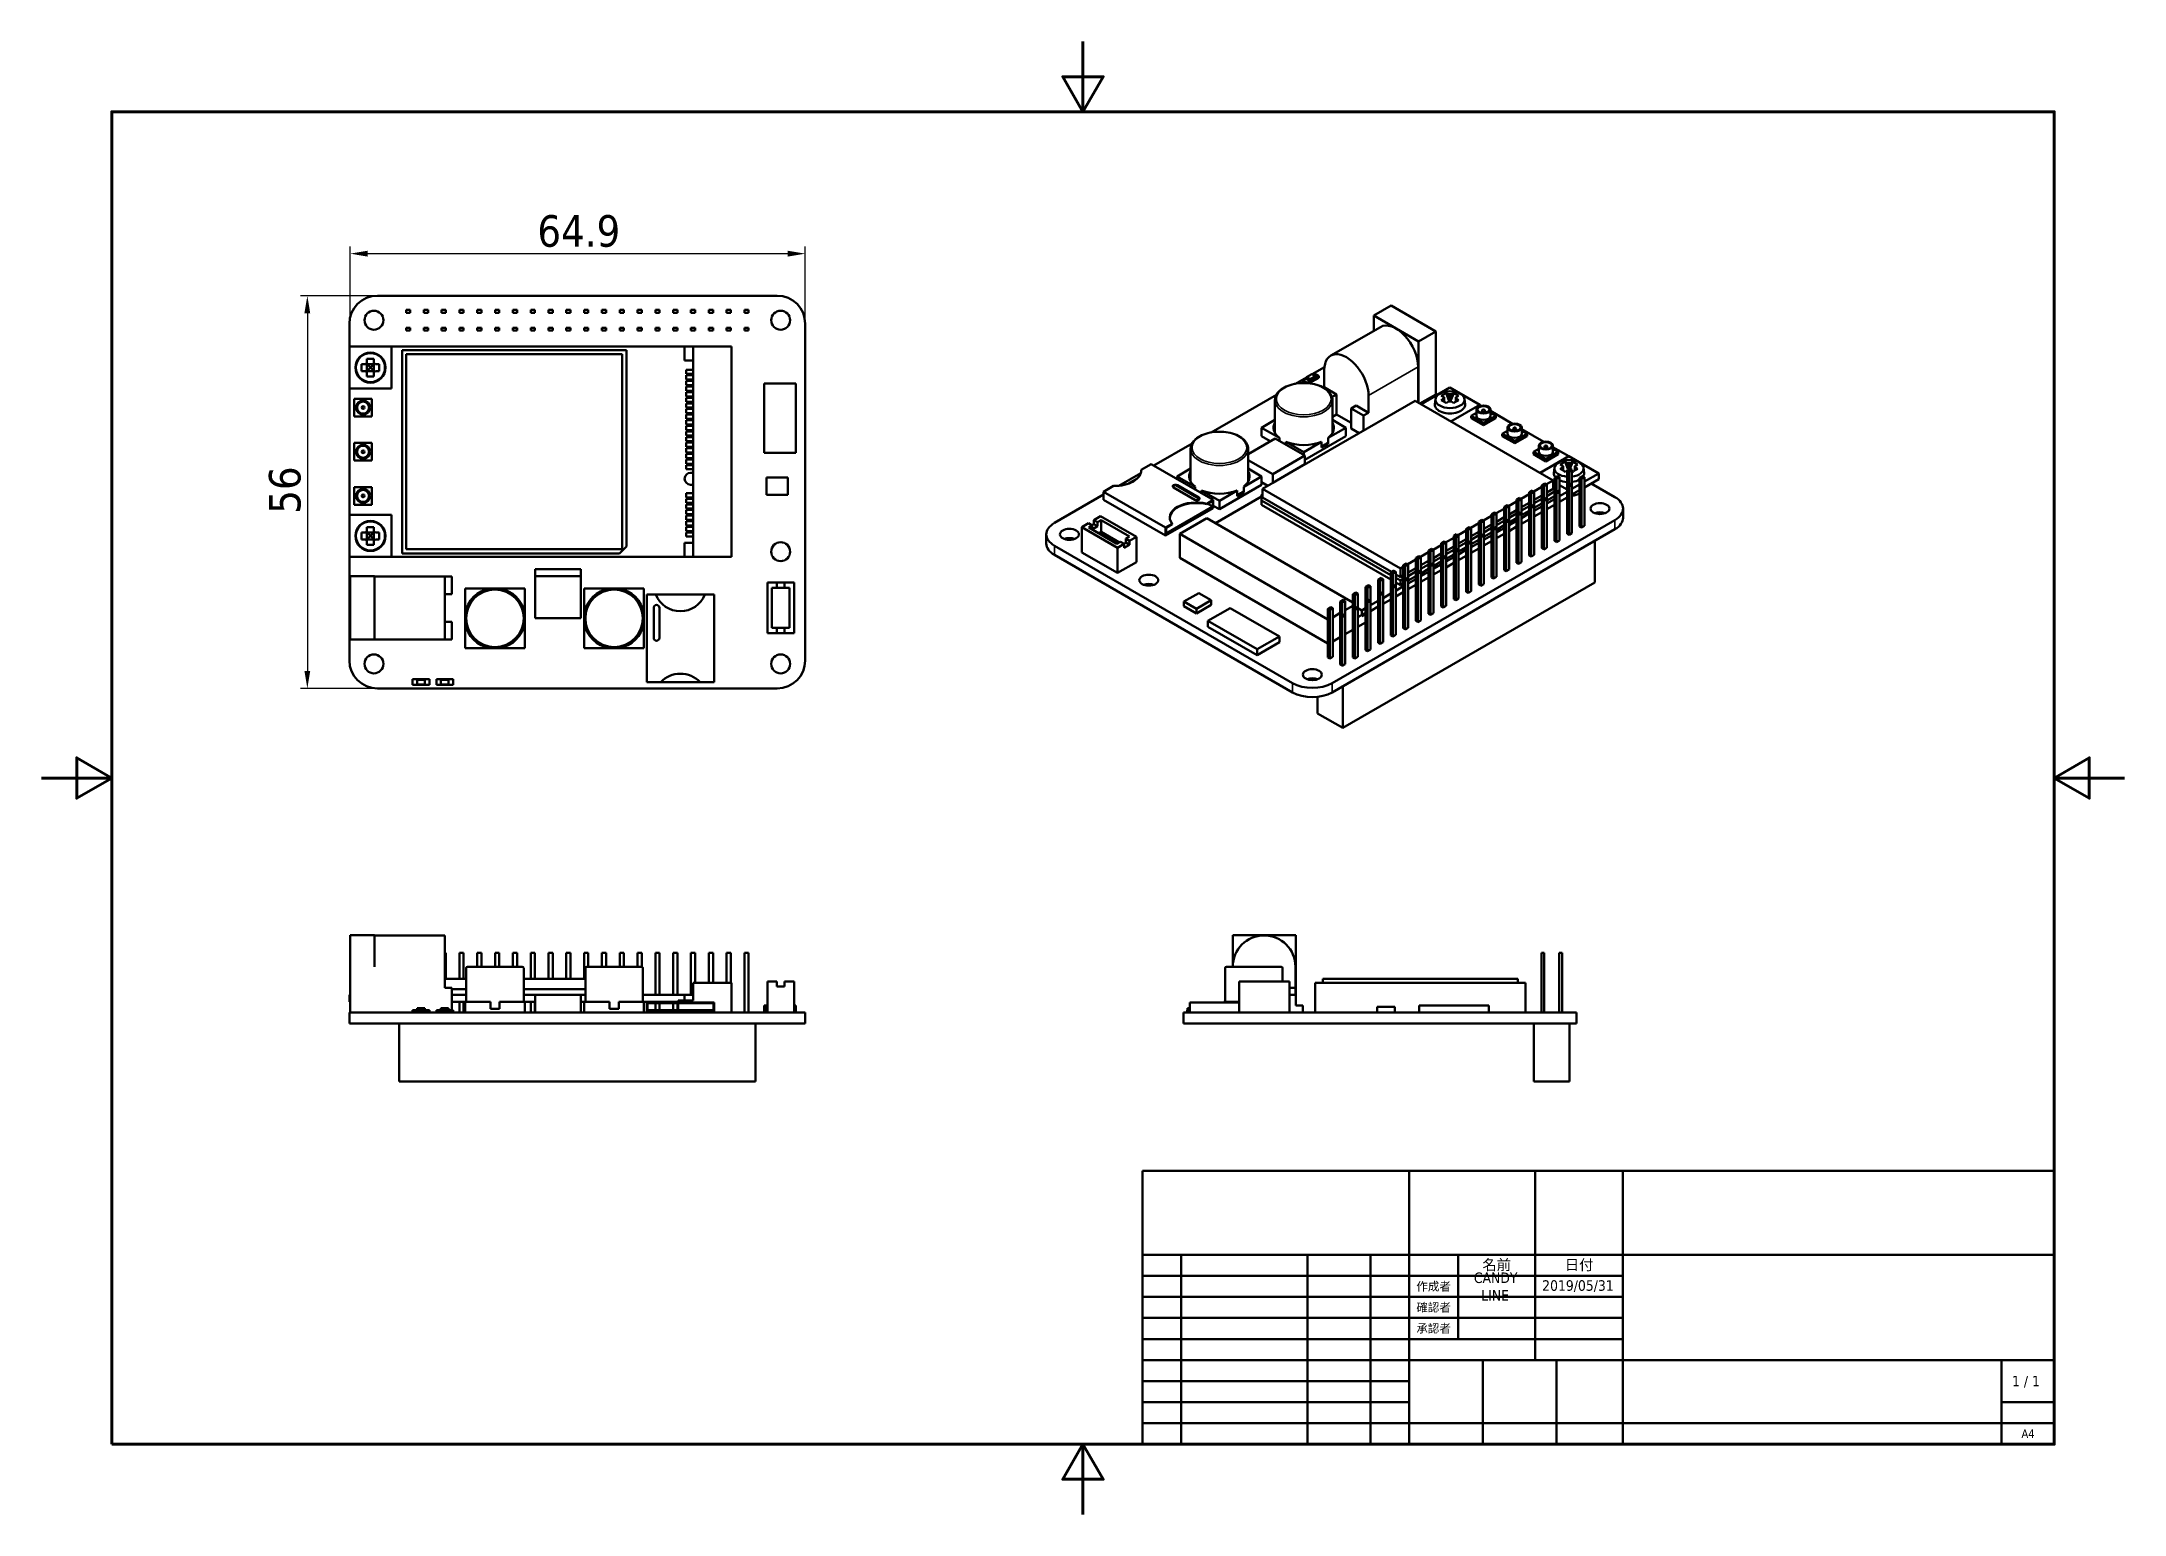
# Model space of a CAD drawing. Header units: millimetres. Extents: x 0 to 297, y 0 to 210.
import ezdxf
from ezdxf.enums import TextEntityAlignment as Align

# ---------------------------------------------------------------- set-up
doc = ezdxf.new("R2010")
doc.units = ezdxf.units.MM
for name, color, linetype, lineweight in [('Border (ISO)', 7, 'Continuous', 70), ('Dimension (ISO)', 7, 'Continuous', 25), ('Title (ISO)', 7, 'Continuous', 50), ('Visible (ISO)', 7, 'Continuous', 50), ('Visible Narrow (ISO)', 7, 'Continuous', 35)]:
    doc.layers.add(name, color=color, linetype=linetype, lineweight=lineweight)
doc.styles.add('Note Text (JIS)', font='tahoma.ttf')
doc.styles.add('文字スタイル12', font='tahoma.ttf')
doc.styles.add('文字スタイル13', font='tahoma.ttf')
doc.styles.add('文字スタイル14', font='tahoma.ttf')
doc.styles.add('文字スタイル20', font='txt.shx')
doc.dimstyles.new('Default (JIS)', dxfattribs={"dimtxt": 4.5, "dimasz": 2.5, "dimexe": 1, "dimexo": 0, "dimgap": 0.8, "dimtad": 1, "dimrnd": 1e-08, "dimdsep": 46, "dimtxsty": 'Note Text (JIS)', "dimcen": 0.09, "dimdle": 10, "dimclrd": 256, "dimclre": 256, "dimclrt": 256, "dimadec": 0, "dimazin": 2, "dimtfac": 0.777778, "dimtmove": 0, "dimatfit": 3, "dimfxl": 1, "dimtolj": 1, "dimtzin": 0, "dimlwd": -1, "dimlwe": -1, "dimarcsym": 0})

msp = doc.modelspace()

# ---------------------------------------------------------------- blocks, each defined once
blk = doc.blocks.new('図面枠 既定の図面枠')
at = {"layer": 'Border (ISO)', "flags": 128}
for points in [[(148.5, 210), (148.5, 200), (145.61, 205), (151.39, 205), (148.5, 200)], [(10, 10), (10, 200), (287, 200), (287, 10), (10, 10)], [(0, 105), (10, 105), (5, 107.89), (5, 102.11), (10, 105)], [(297, 105), (287, 105), (292, 107.89), (292, 102.11), (287, 105)], [(148.5, 0), (148.5, 10), (145.61, 5), (151.39, 5), (148.5, 10)]]:
    blk.add_lwpolyline(points, dxfattribs=at)
blk = doc.blocks.new('表題欄 JIS')
at = {"layer": 'Title (ISO)'}
for p, q in [((230, 139), (100, 139)), ((100, 139), (100, 100)), ((138, 100), (138, 139)), ((156, 127), (156, 139)), ((168.5, 100), (168.5, 139)), ((230, 100), (230, 139)), ((100, 127), (230, 127)), ((105.5, 100), (105.5, 127)), ((123.5, 100), (123.5, 127)), ((132.5, 100), (132.5, 127)), ((145, 115), (145, 127)), ((156, 112), (156, 127)), ((100, 124), (168.5, 124)), ((100, 121), (168.5, 121)), ((168.5, 118), (100, 118)), ((100, 115), (168.5, 115)), ((138, 112), (100, 112)), ((168.5, 112), (138, 112)), ((148.5, 100), (148.5, 112)), ((159, 100), (159, 112)), ((168.5, 112), (230, 112)), ((222.5, 100), (222.5, 112)), ((138, 109), (100, 109)), ((138, 106), (100, 106)), ((222.5, 106), (230, 106)), ((230, 103), (100, 103)), ((100, 100), (230, 100))]:
    blk.add_line(p, q, dxfattribs=at)
for s, height, style, p in [('作成者', 1.2, '文字スタイル20', (141.5, 122.5)), ('確認者', 1.2, '文字スタイル20', (141.5, 119.5)), ('承認者', 1.2, '文字スタイル20', (141.5, 116.5)), ('1 / 1 ', 1.5, '文字スタイル13', (226.25, 109))]:
    blk.add_text(s, height=height, dxfattribs=dict(at, style=style)).set_placement(p, align=Align.MIDDLE_CENTER)
at = {"layer": 'Title (ISO)', "char_height": 1.4986, "attachment_point": 5, "style": 'Note Text (JIS)'}
for s, insert, width in [('\\fTahoma|b0|i0;\\H1.4986;名前', (150.5, 125.5), 10.8457), ('\\fTahoma|b0|i0;\\H1.4986;日付', (162.25, 125.5), 12.2497)]:
    blk.add_mtext(s, dxfattribs=dict(at, insert=insert, width=width))
at = {"layer": 'Title (ISO)'}
for tag, height, style, p in [('会社', 3.1, '文字スタイル12', (199.25, 133)), ('確認者', 1.5, '文字スタイル13', (150.5, 119.5)), ('確認日', 1.5, '文字スタイル13', (162.25, 119.5)), ('エンジニアリング承認者', 1.5, '文字スタイル13', (150.5, 116.5)), ('エンジニアリング_承認日', 1.5, '文字スタイル13', (162.25, 116.5)), ('部品番号', 3.1, '文字スタイル12', (195.5, 107.5))]:
    blk.add_attdef(tag, text='', height=height, dxfattribs=dict(at, style=style)).set_placement(p, align=Align.MIDDLE_CENTER)
at = {"layer": 'Title (ISO)', "style": '文字スタイル12'}
blk.add_attdef('タイトル', text='', height=3.1, dxfattribs=at).set_placement((169.5, 126), align=Align.TOP_LEFT)
at = {"layer": 'Title (ISO)'}
for tag, p, height, style in [('作成者_001', (147.24, 122.99), 1.5, '文字スタイル13'), ('作成者_002', (148.29, 120.49), 1.5, '文字スタイル13'), ('作成日_001', (156.98, 121.88), 1.5, '文字スタイル13'), ('シート_サイズ_001', (225.33, 100.9), 1.2, '文字スタイル14')]:
    blk.add_attdef(tag, p, '', height=height, dxfattribs=dict(at, style=style))
blk = doc.blocks.new('*D5')
at = {"layer": 'Defpoints', "color": 0}
for p in [(47.89, 173.77), (37.89, 117.77), (47.89, 117.77)]:
    blk.add_point(p, dxfattribs=at)
at = {"layer": 'Dimension (ISO)'}
for p, q in [((47.89, 173.77), (36.89, 173.77)), ((37.89, 171.27), (37.89, 120.27)), ((47.89, 117.77), (36.89, 117.77))]:
    blk.add_line(p, q, dxfattribs=at)
for points in [[(37.47, 171.27), (38.3, 171.27), (37.89, 173.77)], [(37.47, 120.27), (38.3, 120.27), (37.89, 117.77)]]:
    blk.add_solid(points, dxfattribs=at)
at = {"layer": 'Dimension (ISO)', "insert": (32.41, 142.68), "char_height": 4.5, "attachment_point": 1, "rotation": 90, "style": 'Note Text (JIS)'}
blk.add_mtext('\\A1;56', dxfattribs=at)
blk = doc.blocks.new('*D6')
at = {"layer": 'Defpoints', "color": 0}
for p in [(108.89, 179.77), (108.89, 169.77), (43.99, 133.77)]:
    blk.add_point(p, dxfattribs=at)
at = {"layer": 'Dimension (ISO)'}
for p, q in [((43.99, 133.77), (43.99, 180.77)), ((46.49, 179.77), (106.39, 179.77)), ((108.89, 169.77), (108.89, 180.77))]:
    blk.add_line(p, q, dxfattribs=at)
for points in [[(46.49, 180.19), (46.49, 179.35), (43.99, 179.77)], [(106.39, 180.19), (106.39, 179.35), (108.89, 179.77)]]:
    blk.add_solid(points, dxfattribs=at)
at = {"layer": 'Dimension (ISO)', "insert": (70.69, 185.26), "char_height": 4.5, "attachment_point": 1, "style": 'Note Text (JIS)'}
blk.add_mtext('\\A1;64.9', dxfattribs=at)

# ---------------------------------------------------------------- dimensions: what is measured, and where the dimension line sits
at = {"layer": 'Dimension (ISO)'}
for base, p1, p2, angle, picture, middle in [((108.888, 179.771), (43.988, 133.771), (108.888, 169.771), 180, '*D6', (76.438, 179.771)), ((37.888, 117.771), (47.888, 173.771), (47.888, 117.771), 90, '*D5', (37.888, 145.771))]:
    dim = msp.add_linear_dim(base=base, p1=p1, p2=p2, angle=angle, dimstyle='Default (JIS)', override={"dimgap": 0.8, "dimdec": 2, "dimtol": 0, "dimlim": 0, "dimtp": 0, "dimtm": 0, "dimtdec": 2, "dimtofl": 0, "dimatfit": 1}, dxfattribs=at)
    dim.commit()
    dim.dimension.update_dxf_attribs({"geometry": picture, "text_midpoint": middle, "dimtype": 160})

# ---------------------------------------------------------------- linework, layer by layer
at = {"layer": 'Visible (ISO)'}
for p, q in [((104.888, 173.771), (47.888, 173.771)), ((192.451, 172.364), (189.977, 170.935)), ((198.815, 168.689), (192.451, 172.364)), ((43.888, 169.771), (43.888, 166.521)), ((52.558, 171.741), (51.958, 171.741)), ((51.958, 171.741), (51.958, 171.341)), ((51.958, 171.341), (52.558, 171.341)), ((52.558, 171.341), (52.558, 171.741)), ((55.098, 171.741), (54.498, 171.741)), ((54.498, 171.741), (54.498, 171.341)), ((54.498, 171.341), (55.098, 171.341)), ((55.098, 171.341), (55.098, 171.741)), ((57.638, 171.741), (57.038, 171.741)), ((57.038, 171.741), (57.038, 171.341)), ((57.038, 171.341), (57.638, 171.341)), ((57.638, 171.341), (57.638, 171.741)), ((60.178, 171.741), (59.578, 171.741)), ((59.578, 171.741), (59.578, 171.341)), ((59.578, 171.341), (60.178, 171.341)), ((60.178, 171.341), (60.178, 171.741)), ((62.718, 171.741), (62.118, 171.741)), ((62.118, 171.741), (62.118, 171.341)), ((62.118, 171.341), (62.718, 171.341)), ((62.718, 171.341), (62.718, 171.741)), ((65.258, 171.741), (64.658, 171.741)), ((64.658, 171.741), (64.658, 171.341)), ((64.658, 171.341), (65.258, 171.341)), ((65.258, 171.341), (65.258, 171.741)), ((67.798, 171.741), (67.198, 171.741)), ((67.198, 171.741), (67.198, 171.341)), ((67.198, 171.341), (67.798, 171.341)), ((67.798, 171.341), (67.798, 171.741)), ((70.338, 171.741), (69.738, 171.741)), ((69.738, 171.741), (69.738, 171.341)), ((69.738, 171.341), (70.338, 171.341)), ((70.338, 171.341), (70.338, 171.741)), ((72.878, 171.741), (72.278, 171.741)), ((72.278, 171.741), (72.278, 171.341)), ((72.278, 171.341), (72.878, 171.341)), ((72.878, 171.341), (72.878, 171.741)), ((75.418, 171.741), (74.818, 171.741)), ((74.818, 171.741), (74.818, 171.341)), ((74.818, 171.341), (75.418, 171.341)), ((75.418, 171.341), (75.418, 171.741)), ((77.958, 171.741), (77.358, 171.741)), ((77.358, 171.741), (77.358, 171.341)), ((77.358, 171.341), (77.958, 171.341)), ((77.958, 171.341), (77.958, 171.741)), ((80.498, 171.741), (79.898, 171.741)), ((79.898, 171.741), (79.898, 171.341)), ((79.898, 171.341), (80.498, 171.341)), ((80.498, 171.341), (80.498, 171.741)), ((83.038, 171.741), (82.438, 171.741)), ((82.438, 171.741), (82.438, 171.341)), ((82.438, 171.341), (83.038, 171.341)), ((83.038, 171.341), (83.038, 171.741)), ((85.578, 171.741), (84.978, 171.741)), ((84.978, 171.741), (84.978, 171.341)), ((84.978, 171.341), (85.578, 171.341)), ((85.578, 171.341), (85.578, 171.741)), ((88.118, 171.741), (87.518, 171.741)), ((87.518, 171.741), (87.518, 171.341)), ((87.518, 171.341), (88.118, 171.341)), ((88.118, 171.341), (88.118, 171.741)), ((90.658, 171.741), (90.058, 171.741)), ((90.058, 171.741), (90.058, 171.341)), ((90.058, 171.341), (90.658, 171.341)), ((90.658, 171.341), (90.658, 171.741)), ((93.198, 171.741), (92.598, 171.741)), ((92.598, 171.741), (92.598, 171.341)), ((92.598, 171.341), (93.198, 171.341)), ((93.198, 171.341), (93.198, 171.741)), ((95.738, 171.741), (95.138, 171.741)), ((95.138, 171.741), (95.138, 171.341)), ((95.138, 171.341), (95.738, 171.341)), ((95.738, 171.341), (95.738, 171.741)), ((98.278, 171.741), (97.678, 171.741)), ((97.678, 171.741), (97.678, 171.341)), ((97.678, 171.341), (98.278, 171.341)), ((98.278, 171.341), (98.278, 171.741)), ((100.818, 171.741), (100.218, 171.741)), ((100.218, 171.741), (100.218, 171.341)), ((100.218, 171.341), (100.818, 171.341)), ((100.818, 171.341), (100.818, 171.741)), ((108.888, 121.771), (108.888, 169.771)), ((190.903, 169.308), (183.832, 165.226)), ((189.977, 170.935), (196.34, 167.261)), ((189.977, 168.773), (189.977, 170.935)), ((49.888, 166.521), (43.888, 166.521)), ((43.888, 166.521), (43.888, 160.521)), ((91.688, 166.521), (49.888, 166.521)), ((49.888, 160.521), (49.888, 166.521)), ((52.558, 169.201), (51.958, 169.201)), ((51.958, 169.201), (51.958, 168.801)), ((51.958, 168.801), (52.558, 168.801)), ((52.558, 168.801), (52.558, 169.201)), ((55.098, 169.201), (54.498, 169.201)), ((54.498, 169.201), (54.498, 168.801)), ((54.498, 168.801), (55.098, 168.801)), ((55.098, 168.801), (55.098, 169.201)), ((57.638, 169.201), (57.038, 169.201)), ((57.038, 169.201), (57.038, 168.801)), ((57.038, 168.801), (57.638, 168.801)), ((57.638, 168.801), (57.638, 169.201)), ((60.178, 169.201), (59.578, 169.201)), ((59.578, 169.201), (59.578, 168.801)), ((59.578, 168.801), (60.178, 168.801)), ((60.178, 168.801), (60.178, 169.201)), ((62.718, 169.201), (62.118, 169.201)), ((62.118, 169.201), (62.118, 168.801)), ((62.118, 168.801), (62.718, 168.801)), ((62.718, 168.801), (62.718, 169.201)), ((65.258, 169.201), (64.658, 169.201)), ((64.658, 169.201), (64.658, 168.801)), ((64.658, 168.801), (65.258, 168.801)), ((65.258, 168.801), (65.258, 169.201)), ((67.798, 169.201), (67.198, 169.201)), ((67.198, 169.201), (67.198, 168.801)), ((67.198, 168.801), (67.798, 168.801)), ((67.798, 168.801), (67.798, 169.201)), ((70.338, 169.201), (69.738, 169.201)), ((69.738, 169.201), (69.738, 168.801)), ((69.738, 168.801), (70.338, 168.801)), ((70.338, 168.801), (70.338, 169.201)), ((72.878, 169.201), (72.278, 169.201)), ((72.278, 169.201), (72.278, 168.801)), ((72.278, 168.801), (72.878, 168.801)), ((72.878, 168.801), (72.878, 169.201)), ((75.418, 169.201), (74.818, 169.201)), ((74.818, 169.201), (74.818, 168.801)), ((74.818, 168.801), (75.418, 168.801)), ((75.418, 168.801), (75.418, 169.201)), ((77.958, 169.201), (77.358, 169.201)), ((77.358, 169.201), (77.358, 168.801)), ((77.358, 168.801), (77.958, 168.801)), ((77.958, 168.801), (77.958, 169.201)), ((80.498, 169.201), (79.898, 169.201)), ((79.898, 169.201), (79.898, 168.801)), ((79.898, 168.801), (80.498, 168.801)), ((80.498, 168.801), (80.498, 169.201)), ((83.038, 169.201), (82.438, 169.201)), ((82.438, 169.201), (82.438, 168.801)), ((82.438, 168.801), (83.038, 168.801)), ((83.038, 168.801), (83.038, 169.201)), ((85.578, 169.201), (84.978, 169.201)), ((84.978, 169.201), (84.978, 168.801)), ((84.978, 168.801), (85.578, 168.801)), ((85.578, 168.801), (85.578, 169.201)), ((88.118, 169.201), (87.518, 169.201)), ((87.518, 169.201), (87.518, 168.801)), ((87.518, 168.801), (88.118, 168.801)), ((88.118, 168.801), (88.118, 169.201)), ((90.658, 169.201), (90.058, 169.201)), ((90.058, 169.201), (90.058, 168.801)), ((90.058, 168.801), (90.658, 168.801)), ((90.658, 168.801), (90.658, 169.201)), ((92.888, 166.521), (91.688, 166.521)), ((91.688, 164.521), (91.688, 166.521)), ((93.198, 169.201), (92.598, 169.201)), ((92.598, 169.201), (92.598, 168.801)), ((92.598, 168.801), (93.198, 168.801)), ((92.888, 166.521), (92.888, 136.521)), ((98.388, 166.521), (92.888, 166.521)), ((93.198, 168.801), (93.198, 169.201)), ((95.738, 169.201), (95.138, 169.201)), ((95.138, 169.201), (95.138, 168.801)), ((95.138, 168.801), (95.738, 168.801)), ((95.738, 168.801), (95.738, 169.201)), ((98.278, 169.201), (97.678, 169.201)), ((97.678, 169.201), (97.678, 168.801)), ((97.678, 168.801), (98.278, 168.801)), ((98.278, 168.801), (98.278, 169.201)), ((98.388, 136.521), (98.388, 166.521)), ((100.818, 169.201), (100.218, 169.201)), ((100.218, 169.201), (100.218, 168.801)), ((100.218, 168.801), (100.818, 168.801)), ((100.818, 168.801), (100.818, 169.201)), ((196.34, 167.261), (198.815, 168.689)), ((196.34, 158.524), (196.34, 167.261)), ((198.815, 159.708), (198.815, 168.689)), ((45.635, 164.021), (46.022, 164.021)), ((46.022, 164.021), (46.188, 164.021)), ((46.388, 164.221), (46.188, 164.021)), ((46.288, 164.121), (46.388, 164.021)), ((46.388, 164.387), (46.388, 164.774)), ((46.388, 164.221), (46.388, 164.387)), ((46.388, 164.021), (47.388, 164.021)), ((46.455, 163.954), (46.388, 164.021)), ((46.388, 164.021), (46.388, 163.021)), ((46.888, 163.521), (46.455, 163.954)), ((46.455, 163.088), (46.888, 163.521)), ((47.321, 163.954), (46.888, 163.521)), ((46.888, 163.521), (47.321, 163.088)), ((47.388, 164.021), (47.321, 163.954)), ((47.388, 164.774), (47.388, 164.387)), ((47.388, 164.387), (47.388, 164.221)), ((47.588, 164.021), (47.388, 164.221)), ((47.488, 164.121), (47.388, 164.021)), ((47.388, 163.021), (47.388, 164.021)), ((47.588, 164.021), (47.754, 164.021)), ((47.754, 164.021), (48.14, 164.021)), ((83.388, 166.021), (51.388, 166.021)), ((51.388, 166.021), (51.388, 137.021)), ((51.988, 165.421), (51.988, 137.621)), ((82.788, 165.421), (51.988, 165.421)), ((82.788, 137.621), (82.788, 165.421)), ((83.388, 138.021), (83.388, 166.021)), ((92.888, 164.521), (91.688, 164.521)), ((182.928, 163.599), (181.173, 162.586)), ((196.302, 163.608), (196.302, 158.546)), ((43.888, 160.521), (43.888, 142.521)), ((43.888, 160.521), (49.888, 160.521)), ((46.022, 163.021), (45.635, 163.021)), ((46.188, 163.021), (46.022, 163.021)), ((46.188, 163.021), (46.388, 162.821)), ((46.288, 162.921), (46.388, 163.021)), ((46.388, 163.021), (46.455, 163.088)), ((47.388, 163.021), (46.388, 163.021)), ((46.388, 162.655), (46.388, 162.821)), ((46.388, 162.269), (46.388, 162.655)), ((47.321, 163.088), (47.388, 163.021)), ((47.388, 162.821), (47.588, 163.021)), ((47.488, 162.921), (47.388, 163.021)), ((47.388, 162.821), (47.388, 162.655)), ((47.388, 162.655), (47.388, 162.269)), ((47.754, 163.021), (47.588, 163.021)), ((48.14, 163.021), (47.754, 163.021)), ((91.888, 163.221), (91.888, 162.621)), ((92.888, 163.221), (91.888, 163.221)), ((91.888, 162.621), (92.888, 162.621)), ((91.888, 162.421), (91.888, 161.821)), ((92.888, 162.421), (91.888, 162.421)), ((91.888, 161.821), (92.888, 161.821)), ((91.888, 161.621), (91.888, 161.021)), ((92.888, 161.621), (91.888, 161.621)), ((91.888, 161.021), (92.888, 161.021)), ((91.888, 160.821), (91.888, 160.221)), ((92.888, 160.821), (91.888, 160.821)), ((103.038, 161.271), (103.038, 151.371)), ((107.538, 161.271), (103.038, 161.271)), ((107.538, 151.371), (107.538, 161.271)), ((178.734, 161.218), (178.712, 161.206)), ((178.745, 161.212), (178.734, 161.218)), ((180.36, 162.117), (178.815, 161.225)), ((180.36, 161.953), (179.865, 161.668)), ((179.865, 161.668), (180.431, 161.341)), ((179.865, 161.423), (179.865, 161.668)), ((180.038, 161.322), (179.865, 161.423)), ((181.138, 162.606), (180.36, 162.157)), ((180.36, 162.157), (180.855, 161.872)), ((180.36, 161.912), (180.36, 162.157)), ((180.855, 161.627), (180.36, 161.912)), ((180.431, 161.341), (182.128, 162.321)), ((180.431, 161.307), (180.431, 161.341)), ((182.128, 162.076), (180.747, 161.279)), ((180.855, 161.872), (181.633, 162.321)), ((181.633, 162.076), (180.855, 161.627)), ((180.855, 161.627), (180.855, 161.872)), ((181.633, 162.321), (181.138, 162.606)), ((181.562, 162.647), (181.314, 162.504)), ((182.128, 162.321), (181.562, 162.647)), ((181.633, 162.076), (181.633, 162.321)), ((182.128, 162.076), (182.128, 162.321)), ((182.905, 160.729), (182.787, 160.66)), ((182.905, 163.178), (182.905, 160.729)), ((182.905, 160.729), (184.673, 159.708)), ((200.831, 160.675), (196.722, 158.304)), ((205.073, 158.226), (200.831, 160.675)), ((47.088, 159.071), (44.588, 159.071)), ((44.588, 159.071), (44.588, 156.571)), ((47.088, 156.571), (47.088, 159.071)), ((91.888, 160.221), (92.888, 160.221)), ((91.888, 160.021), (91.888, 159.421)), ((92.888, 160.021), (91.888, 160.021)), ((91.888, 159.421), (92.888, 159.421)), ((91.888, 159.221), (91.888, 158.621)), ((92.888, 159.221), (91.888, 159.221)), ((91.888, 158.621), (92.888, 158.621)), ((91.888, 158.421), (91.888, 157.821)), ((92.888, 158.421), (91.888, 158.421)), ((91.888, 157.821), (92.888, 157.821)), ((91.888, 157.621), (91.888, 157.021)), ((92.888, 157.621), (91.888, 157.621)), ((176.075, 159.643), (166.794, 154.284)), ((195.881, 158.789), (174.102, 146.215)), ((175.871, 154.204), (175.871, 158.871)), ((184.673, 159.708), (184.003, 159.321)), ((184.071, 154.204), (184.071, 158.871)), ((184.673, 159.708), (184.673, 156.85)), ((187.464, 158.097), (186.756, 157.689)), ((186.756, 157.689), (186.756, 154.831)), ((188.524, 156.668), (186.756, 157.689)), ((187.464, 158.097), (189.231, 157.076)), ((189.231, 157.076), (189.231, 159.526)), ((215.538, 147.44), (195.881, 158.789)), ((198.815, 159.708), (196.553, 158.402)), ((198.762, 159.025), (198.685, 158.303)), ((199.056, 159.651), (198.815, 159.79)), ((199.982, 159.287), (199.865, 159.355)), ((199.865, 159.056), (199.982, 159.124)), ((199.982, 159.287), (199.982, 159.124)), ((199.982, 159.124), (199.982, 158.653)), ((200.689, 158.889), (200.299, 159.896)), ((200.572, 159.763), (200.689, 159.696)), ((200.689, 158.716), (200.572, 158.648)), ((200.972, 159.696), (200.689, 159.696)), ((200.689, 159.696), (200.689, 158.889)), ((200.689, 158.889), (200.831, 158.748)), ((200.689, 158.716), (200.972, 158.716)), ((200.972, 158.889), (200.831, 158.748)), ((200.831, 158.748), (200.831, 158.716)), ((200.965, 155.854), (205.073, 158.226)), ((201.363, 159.896), (200.972, 158.889)), ((200.972, 159.696), (201.089, 159.763)), ((200.972, 158.889), (200.972, 159.696)), ((201.089, 158.648), (200.972, 158.716)), ((205.073, 158.218), (200.972, 155.85)), ((201.797, 159.355), (201.679, 159.287)), ((201.679, 159.124), (201.679, 159.287)), ((201.679, 158.653), (201.679, 159.124)), ((201.679, 159.124), (201.797, 159.056)), ((202.899, 159.025), (202.976, 158.303)), ((204.604, 156.646), (204.604, 157.544)), ((205.073, 158.218), (205.073, 158.226)), ((205.29, 158.092), (205.073, 158.218)), ((206.604, 156.646), (206.604, 157.544)), ((44.588, 156.571), (47.088, 156.571)), ((91.888, 157.021), (92.888, 157.021)), ((91.888, 156.821), (91.888, 156.221)), ((92.888, 156.821), (91.888, 156.821)), ((91.888, 156.221), (92.888, 156.221)), ((91.888, 156.021), (91.888, 155.421)), ((92.888, 156.021), (91.888, 156.021)), ((91.888, 155.421), (92.888, 155.421)), ((91.888, 155.221), (91.888, 154.621)), ((92.888, 155.221), (91.888, 155.221)), ((91.888, 154.621), (92.888, 154.621)), ((175.871, 156.055), (173.961, 154.952)), ((173.961, 153.727), (173.961, 154.952)), ((173.961, 154.952), (176.503, 153.484)), ((183.438, 153.484), (185.981, 154.952)), ((184.673, 156.85), (184.071, 156.502)), ((185.981, 154.952), (184.071, 156.055)), ((186.756, 155.647), (184.673, 156.85)), ((185.981, 153.727), (185.981, 154.952)), ((187.891, 154.176), (186.756, 154.831)), ((189.231, 157.076), (188.524, 156.668)), ((188.524, 154.542), (188.524, 156.668)), ((204.604, 157.089), (203.836, 156.646)), ((203.836, 156.646), (205.604, 155.625)), ((203.836, 156.319), (203.836, 156.646)), ((205.604, 155.299), (203.836, 156.319)), ((205.404, 157.067), (205.404, 157.381)), ((205.604, 155.625), (207.371, 156.646)), ((207.371, 156.319), (205.604, 155.299)), ((205.604, 155.299), (205.604, 155.625)), ((205.804, 157.067), (205.804, 157.381)), ((209.745, 155.521), (206.604, 157.334)), ((207.371, 156.646), (206.604, 157.089)), ((207.371, 156.319), (207.371, 156.646)), ((209.058, 154.517), (208.291, 154.074)), ((209.058, 154.074), (209.058, 154.972)), ((209.858, 154.495), (209.858, 154.809)), ((210.258, 154.495), (210.258, 154.809)), ((211.058, 154.074), (211.058, 154.972)), ((214.2, 152.949), (211.058, 154.762)), ((211.826, 154.074), (211.058, 154.517)), ((44.588, 152.771), (44.588, 150.271)), ((47.088, 152.771), (44.588, 152.771)), ((47.088, 150.271), (47.088, 152.771)), ((91.888, 154.421), (91.888, 153.821)), ((92.888, 154.421), (91.888, 154.421)), ((91.888, 153.821), (92.888, 153.821)), ((91.888, 153.621), (91.888, 153.021)), ((92.888, 153.621), (91.888, 153.621)), ((91.888, 153.021), (92.888, 153.021)), ((91.888, 152.821), (91.888, 152.221)), ((92.888, 152.821), (91.888, 152.821)), ((91.888, 152.221), (92.888, 152.221)), ((91.888, 152.021), (91.888, 151.421)), ((92.888, 152.021), (91.888, 152.021)), ((164.055, 152.703), (158.581, 149.543)), ((163.85, 147.263), (163.85, 151.931)), ((175.905, 153.421), (172.05, 151.195)), ((172.05, 147.263), (172.05, 151.931)), ((175.198, 153.013), (173.961, 153.727)), ((180.148, 150.971), (175.905, 153.421)), ((176.503, 153.075), (176.503, 153.484)), ((177.428, 152.95), (179.971, 151.482)), ((177.428, 152.95), (177.428, 152.542)), ((179.971, 151.482), (182.514, 152.95)), ((179.971, 151.073), (179.971, 151.482)), ((185.981, 153.727), (180.148, 150.359)), ((182.514, 152.133), (182.514, 152.95)), ((183.438, 152.667), (182.514, 152.133)), ((183.438, 153.484), (183.438, 152.667)), ((208.291, 154.074), (210.058, 153.053)), ((208.291, 153.747), (208.291, 154.074)), ((210.058, 152.727), (208.291, 153.747)), ((210.058, 153.053), (211.826, 154.074)), ((211.826, 153.747), (210.058, 152.727)), ((210.058, 152.727), (210.058, 153.053)), ((211.826, 153.747), (211.826, 154.074)), ((213.513, 151.945), (212.745, 151.502)), ((212.745, 151.502), (214.513, 150.482)), ((212.745, 151.176), (212.745, 151.502)), ((213.513, 151.502), (213.513, 152.4)), ((214.313, 151.923), (214.313, 152.237)), ((214.513, 150.482), (216.281, 151.502)), ((214.713, 151.923), (214.713, 152.237)), ((215.513, 151.502), (215.513, 152.4)), ((217.794, 150.873), (215.513, 152.19)), ((216.281, 151.502), (215.513, 151.945)), ((216.281, 151.176), (216.281, 151.502)), ((44.588, 150.271), (47.088, 150.271)), ((91.888, 151.421), (92.888, 151.421)), ((91.888, 151.221), (91.888, 150.621)), ((92.888, 151.221), (91.888, 151.221)), ((91.888, 150.621), (92.888, 150.621)), ((91.888, 150.421), (91.888, 149.821)), ((92.888, 150.421), (91.888, 150.421)), ((91.888, 149.821), (92.888, 149.821)), ((91.888, 149.621), (91.888, 149.021)), ((92.888, 149.621), (91.888, 149.621)), ((91.888, 149.021), (92.888, 149.021)), ((92.538, 148.521), (92.888, 148.521)), ((103.038, 151.371), (107.538, 151.371)), ((158.227, 149.747), (156.813, 148.93)), ((156.813, 148.849), (156.813, 148.93)), ((167.066, 144.644), (158.227, 149.747)), ((163.85, 149.115), (161.94, 148.012)), ((172.05, 150.339), (175.552, 148.318)), ((173.961, 148.012), (172.05, 149.115)), ((175.552, 148.318), (180.148, 150.971)), ((175.552, 147.093), (180.148, 149.747)), ((180.148, 149.747), (180.148, 150.971)), ((180.183, 149.726), (180.148, 149.747)), ((214.513, 150.155), (212.745, 151.176)), ((217.801, 150.878), (213.693, 148.506)), ((216.281, 151.176), (214.513, 150.155)), ((214.513, 150.155), (214.513, 150.482)), ((215.733, 149.227), (215.655, 148.505)), ((216.953, 149.489), (216.835, 149.557)), ((216.835, 149.258), (216.953, 149.326)), ((216.953, 149.489), (216.953, 149.326)), ((216.953, 149.326), (216.953, 148.855)), ((217.66, 149.091), (217.269, 150.098)), ((217.95, 149.093), (217.525, 148.849)), ((217.525, 148.849), (217.808, 148.685)), ((217.525, 146.775), (217.525, 148.849)), ((217.542, 149.965), (217.66, 149.898)), ((217.943, 149.898), (217.66, 149.898)), ((217.66, 149.898), (217.66, 149.091)), ((217.66, 149.091), (217.765, 148.987)), ((222.044, 148.428), (217.801, 150.878)), ((217.808, 148.685), (218.232, 148.93)), ((217.808, 146.938), (217.808, 148.685)), ((217.943, 149.091), (217.938, 149.087)), ((218.333, 150.098), (217.943, 149.091)), ((217.943, 149.898), (218.06, 149.965)), ((217.943, 149.091), (217.943, 149.898)), ((218.232, 148.93), (217.95, 149.093)), ((218.232, 146.856), (218.232, 148.93)), ((218.767, 149.557), (218.65, 149.489)), ((218.65, 149.326), (218.65, 149.489)), ((218.65, 148.855), (218.65, 149.326)), ((218.65, 149.326), (218.767, 149.258)), ((219.869, 149.227), (219.947, 148.505)), ((47.088, 146.471), (44.588, 146.471)), ((44.588, 146.471), (44.588, 143.971)), ((47.088, 143.971), (47.088, 146.471)), ((91.888, 145.621), (91.888, 145.021)), ((92.888, 145.621), (91.888, 145.621)), ((92.888, 146.821), (92.538, 146.821)), ((103.388, 147.871), (103.388, 145.371)), ((106.388, 147.871), (103.388, 147.871)), ((106.388, 145.371), (106.388, 147.871)), ((152.853, 146.644), (151.439, 145.827)), ((151.439, 144.684), (151.439, 145.827)), ((151.439, 145.827), (160.278, 140.724)), ((156.756, 148.489), (153.618, 146.677)), ((154.993, 146.981), (156.229, 147.695)), ((164.45, 144.684), (161.409, 146.44)), ((161.717, 146.752), (165.119, 144.788)), ((161.94, 147.603), (161.94, 148.012)), ((161.94, 148.012), (164.483, 146.543)), ((161.975, 146.766), (165.016, 145.011)), ((165.016, 144.929), (161.975, 146.685)), ((164.483, 146.135), (164.483, 146.543)), ((165.407, 146.01), (167.95, 144.542)), ((165.407, 146.01), (165.407, 145.601)), ((173.961, 146.787), (167.95, 143.317)), ((167.95, 144.542), (170.493, 146.01)), ((170.493, 145.193), (170.493, 146.01)), ((171.418, 145.727), (170.493, 145.193)), ((171.418, 146.543), (173.961, 148.012)), ((171.418, 146.543), (171.418, 145.727)), ((173.961, 146.787), (173.961, 148.012)), ((174.88, 146.664), (173.961, 147.195)), ((174.102, 144.991), (174.102, 146.215)), ((174.102, 146.215), (193.76, 134.866)), ((175.552, 147.093), (175.552, 148.318)), ((175.552, 147.093), (175.587, 147.073)), ((212.562, 145.983), (212.137, 145.738)), ((212.137, 145.738), (212.42, 145.574)), ((212.137, 143.664), (212.137, 145.738)), ((212.42, 145.574), (212.844, 145.819)), ((212.42, 143.827), (212.42, 145.574)), ((212.844, 145.819), (212.562, 145.983)), ((212.788, 145.852), (213.933, 146.513)), ((212.844, 143.745), (212.844, 145.819)), ((214.358, 147.02), (213.933, 146.775)), ((213.933, 146.775), (214.216, 146.611)), ((213.933, 144.701), (213.933, 146.775)), ((214.216, 146.611), (214.64, 146.856)), ((214.216, 144.864), (214.216, 146.611)), ((214.64, 146.856), (214.358, 147.02)), ((214.584, 146.889), (215.538, 147.44)), ((214.64, 144.782), (214.64, 146.856)), ((215.538, 146.215), (214.64, 145.697)), ((214.64, 145.207), (215.729, 145.836)), ((215.538, 146.215), (215.538, 147.44)), ((215.538, 147.285), (215.729, 147.175)), ((215.729, 147.167), (215.538, 147.277)), ((215.729, 146.595), (215.538, 146.705)), ((216.154, 148.057), (215.729, 147.812)), ((215.729, 147.812), (216.012, 147.648)), ((215.729, 145.738), (215.729, 147.812)), ((216.154, 145.983), (215.729, 145.738)), ((215.729, 145.738), (216.012, 145.574)), ((215.729, 138.797), (215.729, 145.738)), ((216.012, 147.648), (216.436, 147.893)), ((216.012, 145.901), (216.012, 147.648)), ((216.012, 145.574), (216.436, 145.819)), ((216.012, 138.634), (216.012, 145.574)), ((216.436, 147.893), (216.154, 148.057)), ((216.436, 145.819), (216.154, 145.983)), ((216.436, 145.819), (216.436, 147.893)), ((216.436, 146.766), (217.525, 146.138)), ((217.525, 146.13), (216.436, 146.758)), ((216.436, 138.879), (216.436, 145.819)), ((216.436, 145.182), (217.525, 145.811)), ((217.95, 147.02), (217.525, 146.775)), ((217.525, 146.775), (217.808, 146.611)), ((217.525, 139.834), (217.525, 146.775)), ((217.808, 146.611), (218.232, 146.856)), ((217.808, 139.671), (217.808, 146.611)), ((218.232, 146.856), (217.95, 147.02)), ((218.232, 139.916), (218.232, 146.856)), ((218.232, 146.228), (219.321, 146.856)), ((219.321, 146.032), (218.232, 145.403)), ((219.746, 148.057), (219.321, 147.812)), ((219.321, 147.812), (219.604, 147.648)), ((219.321, 140.871), (219.321, 147.812)), ((219.604, 147.648), (220.029, 147.893)), ((219.604, 140.708), (219.604, 147.648)), ((220.029, 147.893), (219.746, 148.057)), ((220.029, 147.265), (222.044, 148.428)), ((220.029, 140.953), (220.029, 147.893)), ((222.044, 147.603), (220.029, 146.44)), ((224.342, 145.052), (220.983, 146.991)), ((222.044, 148.428), (222.044, 147.603)), ((44.588, 143.971), (47.088, 143.971)), ((91.888, 145.021), (92.888, 145.021)), ((91.888, 144.821), (91.888, 144.221)), ((92.888, 144.821), (91.888, 144.821)), ((91.888, 144.221), (92.888, 144.221)), ((91.888, 144.021), (91.888, 143.421)), ((92.888, 144.021), (91.888, 144.021)), ((91.888, 143.421), (92.888, 143.421)), ((91.888, 143.221), (91.888, 142.621)), ((92.888, 143.221), (91.888, 143.221)), ((91.888, 142.621), (92.888, 142.621)), ((103.388, 145.371), (106.388, 145.371)), ((151.439, 145.419), (144.439, 141.378)), ((160.278, 139.581), (151.439, 144.684)), ((167.066, 143.5), (160.278, 139.581)), ((166.996, 143.705), (160.349, 139.867)), ((166.147, 144.113), (167.066, 144.644)), ((166.147, 144.031), (166.996, 144.521)), ((166.147, 144.113), (166.147, 144.031)), ((166.288, 144.113), (166.996, 143.705)), ((166.996, 144.521), (166.996, 143.705)), ((167.066, 143.5), (167.066, 144.644)), ((167.95, 143.317), (167.066, 143.827)), ((173.961, 145.154), (167.384, 141.357)), ((167.95, 143.317), (167.95, 144.542)), ((174.102, 145.48), (173.961, 145.399)), ((173.961, 145.399), (173.961, 144.582)), ((173.961, 144.582), (192.381, 133.947)), ((173.961, 143.929), (173.961, 144.582)), ((192.381, 133.294), (173.961, 143.929)), ((192.473, 134.384), (174.102, 144.991)), ((207.173, 142.872), (206.749, 142.627)), ((206.749, 142.627), (207.032, 142.464)), ((206.749, 140.553), (206.749, 142.627)), ((207.032, 142.464), (207.456, 142.708)), ((207.456, 142.708), (207.173, 142.872)), ((207.4, 142.741), (208.545, 143.402)), ((207.456, 140.635), (207.456, 142.708)), ((208.969, 143.909), (208.545, 143.664)), ((208.545, 143.664), (208.828, 143.5)), ((208.545, 141.59), (208.545, 143.664)), ((208.828, 143.5), (209.252, 143.745)), ((208.828, 141.753), (208.828, 143.5)), ((209.252, 143.745), (208.969, 143.909)), ((209.196, 143.778), (210.341, 144.439)), ((209.252, 141.672), (209.252, 143.745)), ((210.341, 143.215), (209.252, 142.586)), ((209.252, 142.096), (210.341, 142.725)), ((210.765, 144.946), (210.341, 144.701)), ((210.341, 144.701), (210.624, 144.537)), ((210.341, 142.627), (210.341, 144.701)), ((210.765, 142.872), (210.341, 142.627)), ((210.341, 142.627), (210.624, 142.464)), ((210.341, 135.687), (210.341, 142.627)), ((210.624, 144.537), (211.048, 144.782)), ((210.624, 142.79), (210.624, 144.537)), ((210.624, 142.464), (211.048, 142.708)), ((211.048, 144.782), (210.765, 144.946)), ((211.048, 142.708), (210.765, 142.872)), ((210.992, 144.815), (212.137, 145.476)), ((211.048, 142.708), (211.048, 144.782)), ((212.137, 144.252), (211.048, 143.623)), ((211.048, 143.133), (212.137, 143.762)), ((212.137, 143.109), (211.048, 142.48)), ((211.048, 135.768), (211.048, 142.708)), ((211.048, 142.072), (212.137, 142.7)), ((212.562, 143.909), (212.137, 143.664)), ((212.137, 143.664), (212.42, 143.5)), ((212.137, 136.724), (212.137, 143.664)), ((212.42, 143.5), (212.844, 143.745)), ((212.42, 136.56), (212.42, 143.5)), ((212.844, 143.745), (212.562, 143.909)), ((213.933, 145.289), (212.844, 144.66)), ((212.844, 144.17), (213.933, 144.799)), ((213.933, 144.145), (212.844, 143.517)), ((212.844, 136.805), (212.844, 143.745)), ((212.844, 143.109), (213.933, 143.737)), ((213.933, 142.921), (212.844, 142.292)), ((214.358, 144.946), (213.933, 144.701)), ((213.933, 144.701), (214.216, 144.537)), ((213.933, 137.76), (213.933, 144.701)), ((214.216, 144.537), (214.64, 144.782)), ((214.216, 137.597), (214.216, 144.537)), ((214.64, 144.782), (214.358, 144.946)), ((215.729, 145.182), (214.64, 144.554)), ((214.64, 137.842), (214.64, 144.782)), ((214.64, 144.145), (215.729, 144.774)), ((215.729, 143.958), (214.64, 143.329)), ((217.525, 144.995), (216.436, 144.366)), ((225.513, 143.419), (225.513, 142.112)), ((49.888, 142.521), (43.888, 142.521)), ((43.888, 142.521), (43.888, 136.521)), ((45.635, 140.021), (46.022, 140.021)), ((46.022, 140.021), (46.188, 140.021)), ((46.388, 140.221), (46.188, 140.021)), ((46.288, 140.121), (46.388, 140.021)), ((46.388, 140.387), (46.388, 140.774)), ((46.388, 140.221), (46.388, 140.387)), ((46.388, 140.021), (47.388, 140.021)), ((46.455, 139.954), (46.388, 140.021)), ((46.388, 140.021), (46.388, 139.021)), ((46.888, 139.521), (46.455, 139.954)), ((47.321, 139.954), (46.888, 139.521)), ((47.388, 140.021), (47.321, 139.954)), ((47.388, 140.774), (47.388, 140.387)), ((47.388, 140.387), (47.388, 140.221)), ((47.588, 140.021), (47.388, 140.221)), ((47.488, 140.121), (47.388, 140.021)), ((47.388, 139.021), (47.388, 140.021)), ((47.588, 140.021), (47.754, 140.021)), ((47.754, 140.021), (48.14, 140.021)), ((49.888, 136.521), (49.888, 142.521)), ((91.888, 142.421), (91.888, 141.821)), ((92.888, 142.421), (91.888, 142.421)), ((91.888, 141.821), (92.888, 141.821)), ((91.888, 141.621), (91.888, 141.021)), ((92.888, 141.621), (91.888, 141.621)), ((91.888, 141.021), (92.888, 141.021)), ((91.888, 140.821), (91.888, 140.221)), ((92.888, 140.821), (91.888, 140.821)), ((91.888, 140.221), (92.888, 140.221)), ((91.888, 140.021), (91.888, 139.421)), ((92.888, 140.021), (91.888, 140.021)), ((143.267, 139.745), (143.267, 138.438)), ((149.283, 141.316), (148.328, 140.765)), ((148.328, 140.765), (153.419, 137.826)), ((148.328, 137.173), (148.328, 140.765)), ((149.813, 141.01), (149.283, 141.316)), ((149.318, 140.724), (149.813, 141.01)), ((153.348, 138.397), (149.318, 140.724)), ((149.777, 141.031), (150.06, 141.194)), ((149.813, 140.439), (149.813, 141.01)), ((150.591, 140.888), (149.813, 140.439)), ((151.015, 142.317), (150.06, 141.765)), ((150.06, 141.765), (150.591, 141.459)), ((150.06, 141.194), (150.06, 141.765)), ((150.06, 141.194), (150.591, 140.888)), ((150.591, 141.459), (151.086, 141.745)), ((150.591, 141.459), (150.591, 140.888)), ((150.732, 139.908), (151.086, 140.112)), ((156.106, 139.377), (151.015, 142.317)), ((151.086, 141.745), (151.086, 140.112)), ((151.086, 141.745), (155.116, 139.418)), ((151.086, 140.112), (153.702, 138.601)), ((160.278, 140.724), (161.197, 141.255)), ((160.278, 139.581), (160.278, 140.724)), ((160.349, 140.684), (161.197, 141.173)), ((160.349, 139.867), (160.349, 140.684)), ((161.197, 141.173), (161.197, 141.255)), ((166.182, 142.051), (162.293, 139.806)), ((162.293, 136.377), (162.293, 139.806)), ((162.293, 139.806), (183.4, 127.62)), ((186.993, 130.036), (166.182, 142.051)), ((184.037, 118.516), (224.342, 141.786)), ((224.342, 140.479), (184.037, 117.209)), ((201.785, 139.761), (201.361, 139.516)), ((201.644, 139.353), (202.068, 139.598)), ((202.068, 139.598), (201.785, 139.761)), ((202.011, 139.63), (203.157, 140.292)), ((202.068, 137.524), (202.068, 139.598)), ((203.581, 140.798), (203.157, 140.553)), ((203.157, 140.553), (203.44, 140.39)), ((203.157, 138.479), (203.157, 140.553)), ((203.44, 140.39), (203.864, 140.635)), ((203.44, 138.642), (203.44, 140.39)), ((203.864, 140.635), (203.581, 140.798)), ((203.808, 140.667), (204.953, 141.329)), ((203.864, 138.561), (203.864, 140.635)), ((204.953, 140.104), (203.864, 139.475)), ((203.864, 138.985), (204.953, 139.614)), ((205.377, 141.835), (204.953, 141.59)), ((204.953, 141.59), (205.236, 141.427)), ((204.953, 139.516), (204.953, 141.59)), ((205.377, 139.761), (204.953, 139.516)), ((205.236, 141.427), (205.66, 141.672)), ((205.236, 139.679), (205.236, 141.427)), ((205.236, 139.353), (205.66, 139.598)), ((205.66, 141.672), (205.377, 141.835)), ((205.66, 139.598), (205.377, 139.761)), ((205.604, 141.704), (206.749, 142.366)), ((205.66, 139.598), (205.66, 141.672)), ((206.749, 141.141), (205.66, 140.512)), ((205.66, 140.022), (206.749, 140.651)), ((206.749, 139.998), (205.66, 139.369)), ((205.66, 132.657), (205.66, 139.598)), ((207.173, 140.798), (206.749, 140.553)), ((206.749, 140.553), (207.032, 140.39)), ((206.749, 133.613), (206.749, 140.553)), ((207.032, 140.716), (207.032, 142.464)), ((207.032, 140.39), (207.456, 140.635)), ((207.032, 133.449), (207.032, 140.39)), ((207.456, 140.635), (207.173, 140.798)), ((208.545, 142.178), (207.456, 141.549)), ((207.456, 141.059), (208.545, 141.688)), ((208.545, 141.035), (207.456, 140.406)), ((207.456, 133.694), (207.456, 140.635)), ((207.456, 139.998), (208.545, 140.626)), ((208.545, 139.81), (207.456, 139.181)), ((208.969, 141.835), (208.545, 141.59)), ((208.545, 141.59), (208.828, 141.427)), ((208.545, 134.65), (208.545, 141.59)), ((208.828, 141.427), (209.252, 141.672)), ((208.828, 134.486), (208.828, 141.427)), ((209.252, 141.672), (208.969, 141.835)), ((210.341, 142.072), (209.252, 141.443)), ((209.252, 134.731), (209.252, 141.672)), ((209.252, 141.035), (210.341, 141.663)), ((210.341, 140.847), (209.252, 140.218)), ((210.624, 135.523), (210.624, 142.464)), ((212.137, 141.884), (211.048, 141.255)), ((217.808, 139.671), (217.525, 139.834)), ((218.232, 139.916), (217.808, 139.671)), ((219.604, 140.708), (219.321, 140.871)), ((220.029, 140.953), (219.604, 140.708)), ((46.022, 139.021), (45.635, 139.021)), ((46.188, 139.021), (46.022, 139.021)), ((46.188, 139.021), (46.388, 138.821)), ((46.288, 138.921), (46.388, 139.021)), ((46.388, 139.021), (46.455, 139.088)), ((47.388, 139.021), (46.388, 139.021)), ((46.388, 138.655), (46.388, 138.821)), ((46.388, 138.269), (46.388, 138.655)), ((46.455, 139.088), (46.888, 139.521)), ((46.888, 139.521), (47.321, 139.088)), ((47.321, 139.088), (47.388, 139.021)), ((47.388, 138.821), (47.588, 139.021)), ((47.488, 138.921), (47.388, 139.021)), ((47.388, 138.821), (47.388, 138.655)), ((47.388, 138.655), (47.388, 138.269)), ((47.754, 139.021), (47.588, 139.021)), ((48.14, 139.021), (47.754, 139.021)), ((51.388, 137.021), (82.388, 137.021)), ((51.988, 137.621), (82.788, 137.621)), ((82.388, 137.021), (83.388, 138.021)), ((91.688, 136.521), (91.688, 138.521)), ((91.688, 138.521), (92.888, 138.521)), ((91.888, 139.421), (92.888, 139.421)), ((144.439, 138.112), (178.38, 118.516)), ((178.38, 117.209), (144.439, 136.805)), ((153.419, 134.233), (148.328, 137.173)), ((153.843, 138.683), (153.348, 138.397)), ((153.419, 137.826), (154.374, 138.377)), ((153.419, 134.233), (153.419, 137.826)), ((154.374, 138.377), (153.843, 138.683)), ((154.338, 138.397), (154.621, 138.561)), ((154.374, 137.805), (154.374, 138.377)), ((155.152, 138.254), (154.374, 137.805)), ((155.116, 139.418), (154.621, 139.132)), ((154.621, 138.561), (154.621, 139.132)), ((154.621, 139.132), (155.152, 138.826)), ((154.621, 138.561), (155.152, 138.254)), ((155.152, 138.826), (156.106, 139.377)), ((155.152, 138.826), (155.152, 138.254)), ((156.106, 135.785), (156.106, 139.377)), ((196.397, 136.65), (195.973, 136.405)), ((196.68, 136.487), (196.397, 136.65)), ((196.623, 136.519), (197.769, 137.181)), ((198.193, 137.687), (197.769, 137.442)), ((197.769, 137.442), (198.052, 137.279)), ((197.769, 135.368), (197.769, 137.442)), ((198.052, 137.279), (198.476, 137.524)), ((198.052, 135.531), (198.052, 137.279)), ((198.476, 137.524), (198.193, 137.687)), ((198.419, 137.556), (199.565, 138.218)), ((198.476, 135.45), (198.476, 137.524)), ((199.565, 136.993), (198.476, 136.364)), ((199.989, 138.724), (199.565, 138.479)), ((199.565, 138.479), (199.848, 138.316)), ((199.565, 136.405), (199.565, 138.479)), ((199.989, 136.65), (199.565, 136.405)), ((199.848, 138.316), (200.272, 138.561)), ((199.848, 136.568), (199.848, 138.316)), ((200.272, 138.561), (199.989, 138.724)), ((200.272, 136.487), (199.989, 136.65)), ((200.215, 138.593), (201.361, 139.255)), ((200.272, 136.487), (200.272, 138.561)), ((201.361, 138.03), (200.272, 137.401)), ((200.272, 136.911), (201.361, 137.54)), ((201.361, 136.887), (200.272, 136.258)), ((201.361, 139.516), (201.644, 139.353)), ((201.361, 137.442), (201.361, 139.516)), ((201.785, 137.687), (201.361, 137.442)), ((201.361, 137.442), (201.644, 137.279)), ((201.361, 130.502), (201.361, 137.442)), ((201.644, 137.605), (201.644, 139.353)), ((201.644, 137.279), (202.068, 137.524)), ((201.644, 130.339), (201.644, 137.279)), ((202.068, 137.524), (201.785, 137.687)), ((203.157, 139.067), (202.068, 138.438)), ((202.068, 137.948), (203.157, 138.577)), ((203.157, 137.924), (202.068, 137.295)), ((202.068, 130.583), (202.068, 137.524)), ((202.068, 136.887), (203.157, 137.516)), ((203.157, 136.699), (202.068, 136.07)), ((203.581, 138.724), (203.157, 138.479)), ((203.157, 138.479), (203.44, 138.316)), ((203.157, 131.539), (203.157, 138.479)), ((203.44, 138.316), (203.864, 138.561)), ((203.44, 131.375), (203.44, 138.316)), ((203.864, 138.561), (203.581, 138.724)), ((204.953, 138.961), (203.864, 138.332)), ((203.864, 131.62), (203.864, 138.561)), ((203.864, 137.924), (204.953, 138.552)), ((204.953, 137.736), (203.864, 137.107)), ((204.953, 139.516), (205.236, 139.353)), ((204.953, 132.576), (204.953, 139.516)), ((205.236, 132.412), (205.236, 139.353)), ((205.66, 138.961), (206.749, 139.589)), ((206.749, 138.773), (205.66, 138.144)), ((212.42, 136.56), (212.137, 136.724)), ((212.844, 136.805), (212.42, 136.56)), ((214.216, 137.597), (213.933, 137.76)), ((214.64, 137.842), (214.216, 137.597)), ((216.012, 138.634), (215.729, 138.797)), ((216.436, 138.879), (216.012, 138.634)), ((221.471, 138.822), (221.471, 132.87)), ((43.888, 136.521), (43.888, 121.771)), ((43.888, 136.521), (49.888, 136.521)), ((43.988, 133.771), (43.988, 124.771)), ((47.488, 133.771), (43.988, 133.771)), ((47.488, 124.771), (47.488, 133.771)), ((47.488, 133.718), (57.488, 133.718)), ((49.888, 136.521), (91.688, 136.521)), ((57.488, 133.718), (58.488, 133.718)), ((57.488, 124.771), (57.488, 133.718)), ((58.488, 133.718), (58.488, 131.218)), ((76.888, 134.771), (70.388, 134.771)), ((70.388, 134.771), (70.388, 133.771)), ((70.388, 133.771), (70.388, 127.771)), ((76.888, 133.771), (70.388, 133.771)), ((76.888, 133.771), (76.888, 134.771)), ((76.888, 127.771), (76.888, 133.771)), ((91.688, 136.521), (92.888, 136.521)), ((92.888, 136.521), (98.388, 136.521)), ((156.106, 135.785), (153.419, 134.233)), ((183.4, 124.19), (162.293, 136.377)), ((192.805, 134.576), (192.381, 134.331)), ((192.381, 134.331), (192.664, 134.168)), ((192.381, 132.257), (192.381, 134.331)), ((192.664, 134.168), (193.088, 134.413)), ((192.664, 132.421), (192.664, 134.168)), ((193.088, 134.413), (192.805, 134.576)), ((193.088, 132.339), (193.088, 134.413)), ((193.76, 133.641), (193.088, 134.029)), ((193.76, 134.866), (194.177, 135.107)), ((193.76, 133.641), (193.76, 134.866)), ((194.177, 133.882), (193.76, 133.641)), ((194.601, 135.613), (194.177, 135.368)), ((194.177, 135.368), (194.46, 135.205)), ((194.177, 133.294), (194.177, 135.368)), ((194.46, 135.205), (194.884, 135.45)), ((194.46, 133.458), (194.46, 135.205)), ((194.884, 135.45), (194.601, 135.613)), ((194.827, 135.482), (195.973, 136.144)), ((194.884, 133.376), (194.884, 135.45)), ((195.973, 134.919), (194.884, 134.29)), ((194.884, 133.8), (195.973, 134.429)), ((195.973, 133.776), (194.884, 133.147)), ((195.973, 136.405), (196.256, 136.242)), ((195.973, 134.331), (195.973, 136.405)), ((196.397, 134.576), (195.973, 134.331)), ((195.973, 134.331), (196.256, 134.168)), ((195.973, 127.391), (195.973, 134.331)), ((196.256, 136.242), (196.68, 136.487)), ((196.256, 134.495), (196.256, 136.242)), ((196.256, 134.168), (196.68, 134.413)), ((196.256, 127.228), (196.256, 134.168)), ((196.68, 134.413), (196.397, 134.576)), ((196.68, 134.413), (196.68, 136.487)), ((197.769, 135.956), (196.68, 135.327)), ((196.68, 134.837), (197.769, 135.466)), ((197.769, 134.813), (196.68, 134.184)), ((196.68, 127.473), (196.68, 134.413)), ((196.68, 133.776), (197.769, 134.405)), ((198.193, 135.613), (197.769, 135.368)), ((197.769, 135.368), (198.052, 135.205)), ((197.769, 128.428), (197.769, 135.368)), ((198.052, 135.205), (198.476, 135.45)), ((198.052, 128.265), (198.052, 135.205)), ((198.476, 135.45), (198.193, 135.613)), ((198.476, 135.874), (199.565, 136.503)), ((199.565, 135.85), (198.476, 135.221)), ((198.476, 128.51), (198.476, 135.45)), ((198.476, 134.813), (199.565, 135.442)), ((199.565, 134.625), (198.476, 133.996)), ((199.565, 136.405), (199.848, 136.242)), ((199.565, 129.465), (199.565, 136.405)), ((199.848, 136.242), (200.272, 136.487)), ((199.848, 129.302), (199.848, 136.242)), ((200.272, 129.547), (200.272, 136.487)), ((200.272, 135.85), (201.361, 136.479)), ((201.361, 135.662), (200.272, 135.033)), ((207.456, 133.694), (207.032, 133.449)), ((208.828, 134.486), (208.545, 134.65)), ((209.252, 134.731), (208.828, 134.486)), ((210.624, 135.523), (210.341, 135.687)), ((211.048, 135.768), (210.624, 135.523)), ((57.488, 131.218), (58.488, 131.218)), ((60.388, 132.021), (60.388, 128.425)), ((63.984, 132.021), (60.388, 132.021)), ((63.984, 132.021), (65.292, 132.021)), ((68.888, 132.021), (65.292, 132.021)), ((68.888, 128.425), (68.888, 132.021)), ((77.388, 132.021), (77.388, 128.425)), ((80.984, 132.021), (77.388, 132.021)), ((80.984, 132.021), (82.292, 132.021)), ((85.888, 132.021), (82.292, 132.021)), ((85.888, 128.425), (85.888, 132.021)), ((87.588, 131.171), (86.288, 131.171)), ((86.288, 131.171), (86.288, 118.671)), ((87.588, 131.171), (94.588, 131.171)), ((95.888, 131.171), (94.588, 131.171)), ((95.888, 118.671), (95.888, 131.171)), ((104.838, 132.871), (103.488, 132.871)), ((103.488, 132.871), (103.488, 125.671)), ((104.138, 126.421), (104.138, 132.121)), ((104.138, 132.121), (104.838, 132.121)), ((104.838, 132.121), (104.838, 132.871)), ((104.838, 132.871), (105.938, 132.871)), ((105.938, 132.121), (104.838, 132.121)), ((105.938, 132.871), (105.938, 132.121)), ((107.288, 132.871), (105.938, 132.871)), ((105.938, 132.121), (106.638, 132.121)), ((106.638, 132.121), (106.638, 126.421)), ((107.288, 125.671), (107.288, 132.871)), ((165.016, 131.375), (162.894, 130.151)), ((166.783, 130.355), (165.016, 131.375)), ((221.471, 132.87), (185.55, 112.131)), ((187.417, 131.465), (186.993, 131.22)), ((186.993, 131.22), (187.275, 131.057)), ((186.993, 129.146), (186.993, 131.22)), ((187.275, 131.057), (187.7, 131.302)), ((187.275, 129.31), (187.275, 131.057)), ((187.7, 131.302), (187.417, 131.465)), ((187.7, 129.228), (187.7, 131.302)), ((189.213, 132.502), (188.789, 132.257)), ((188.789, 132.257), (189.071, 132.094)), ((188.789, 130.183), (188.789, 132.257)), ((189.071, 132.094), (189.496, 132.339)), ((189.071, 130.347), (189.071, 132.094)), ((189.496, 132.339), (189.213, 132.502)), ((189.496, 130.265), (189.496, 132.339)), ((191.009, 133.539), (190.585, 133.294)), ((190.585, 133.294), (190.867, 133.131)), ((190.585, 131.22), (190.585, 133.294)), ((191.009, 131.465), (190.585, 131.22)), ((190.585, 131.22), (190.867, 131.057)), ((190.585, 124.28), (190.585, 131.22)), ((190.867, 133.131), (191.292, 133.376)), ((190.867, 131.384), (190.867, 133.131)), ((190.867, 131.057), (191.292, 131.302)), ((190.867, 124.117), (190.867, 131.057)), ((191.292, 133.376), (191.009, 133.539)), ((191.292, 131.302), (191.009, 131.465)), ((191.292, 131.302), (191.292, 133.376)), ((191.292, 124.362), (191.292, 131.302)), ((191.292, 130.665), (192.381, 131.294)), ((192.805, 132.502), (192.381, 132.257)), ((192.381, 132.257), (192.664, 132.094)), ((192.381, 125.317), (192.381, 132.257)), ((192.664, 132.094), (193.088, 132.339)), ((192.664, 125.154), (192.664, 132.094)), ((193.088, 132.339), (192.805, 132.502)), ((193.088, 133.539), (193.76, 133.151)), ((193.76, 132.498), (193.088, 132.886)), ((193.088, 125.399), (193.088, 132.339)), ((193.088, 131.702), (194.177, 132.331)), ((194.177, 131.514), (193.088, 130.886)), ((193.76, 133.151), (194.177, 133.392)), ((193.76, 132.498), (193.76, 133.151)), ((194.177, 132.739), (193.76, 132.498)), ((194.601, 133.539), (194.177, 133.294)), ((194.177, 133.294), (194.46, 133.131)), ((194.177, 126.354), (194.177, 133.294)), ((194.46, 133.131), (194.884, 133.376)), ((194.46, 126.191), (194.46, 133.131)), ((194.884, 133.376), (194.601, 133.539)), ((194.884, 126.436), (194.884, 133.376)), ((194.884, 132.739), (195.973, 133.368)), ((195.973, 132.551), (194.884, 131.923)), ((197.769, 133.588), (196.68, 132.959)), ((203.44, 131.375), (203.157, 131.539)), ((203.864, 131.62), (203.44, 131.375)), ((205.236, 132.412), (204.953, 132.576)), ((205.66, 132.657), (205.236, 132.412)), ((207.032, 133.449), (206.749, 133.613)), ((60.388, 127.118), (60.388, 128.425)), ((68.888, 128.425), (68.888, 127.118)), ((70.388, 127.771), (76.888, 127.771)), ((77.388, 127.118), (77.388, 128.425)), ((85.888, 128.425), (85.888, 127.118)), ((87.288, 124.971), (87.288, 129.271)), ((88.088, 129.271), (88.088, 124.971)), ((162.894, 130.151), (164.662, 129.13)), ((162.894, 129.498), (162.894, 130.151)), ((164.662, 128.477), (162.894, 129.498)), ((164.662, 129.13), (166.783, 130.355)), ((166.783, 129.702), (164.662, 128.477)), ((164.662, 128.477), (164.662, 129.13)), ((169.506, 129.232), (166.324, 127.395)), ((166.783, 129.702), (166.783, 130.355)), ((176.506, 125.191), (169.506, 129.232)), ((183.825, 129.391), (183.4, 129.146)), ((183.4, 129.146), (183.683, 128.983)), ((183.4, 122.206), (183.4, 129.146)), ((183.683, 128.983), (184.108, 129.228)), ((183.683, 122.043), (183.683, 128.983)), ((184.108, 129.228), (183.825, 129.391)), ((184.108, 122.288), (184.108, 129.228)), ((184.108, 127.905), (185.196, 128.534)), ((185.621, 130.428), (185.196, 130.183)), ((185.196, 130.183), (185.479, 130.02)), ((185.196, 128.11), (185.196, 130.183)), ((185.621, 128.354), (185.196, 128.11)), ((185.196, 128.11), (185.479, 127.946)), ((185.196, 121.169), (185.196, 128.11)), ((185.479, 130.02), (185.904, 130.265)), ((185.479, 128.273), (185.479, 130.02)), ((185.479, 127.946), (185.904, 128.191)), ((185.479, 121.006), (185.479, 127.946)), ((185.904, 130.265), (185.621, 130.428)), ((185.904, 128.191), (185.621, 128.354)), ((185.904, 128.191), (185.904, 130.265)), ((185.904, 128.942), (186.993, 129.571)), ((185.904, 121.251), (185.904, 128.191)), ((187.417, 129.391), (186.993, 129.146)), ((186.993, 129.146), (187.275, 128.983)), ((186.993, 122.206), (186.993, 129.146)), ((187.275, 128.983), (187.7, 129.228)), ((187.275, 122.043), (187.275, 128.983)), ((187.7, 129.228), (187.417, 129.391)), ((187.7, 122.288), (187.7, 129.228)), ((187.7, 129.22), (188.244, 128.906)), ((187.7, 127.938), (188.789, 128.567)), ((188.244, 128.906), (188.789, 129.22)), ((188.244, 128.089), (188.244, 128.906)), ((188.789, 128.403), (188.244, 128.089)), ((189.213, 130.428), (188.789, 130.183)), ((188.789, 130.183), (189.071, 130.02)), ((188.789, 123.243), (188.789, 130.183)), ((189.071, 130.02), (189.496, 130.265)), ((189.071, 123.08), (189.071, 130.02)), ((189.496, 130.265), (189.213, 130.428)), ((189.496, 123.325), (189.496, 130.265)), ((189.496, 129.628), (190.585, 130.257)), ((190.585, 129.44), (189.496, 128.812)), ((192.381, 130.477), (191.292, 129.849)), ((198.052, 128.265), (197.769, 128.428)), ((198.476, 128.51), (198.052, 128.265)), ((199.848, 129.302), (199.565, 129.465)), ((200.272, 129.547), (199.848, 129.302)), ((201.644, 130.339), (201.361, 130.502)), ((202.068, 130.583), (201.644, 130.339)), ((43.988, 124.771), (47.488, 124.771)), ((47.488, 124.771), (57.488, 124.771)), ((57.488, 127.271), (58.488, 127.271)), ((57.488, 124.771), (58.488, 124.771)), ((58.488, 127.271), (58.488, 124.771)), ((60.388, 127.118), (60.388, 123.521)), ((68.888, 123.521), (68.888, 127.118)), ((77.388, 127.118), (77.388, 123.521)), ((85.888, 123.521), (85.888, 127.118)), ((103.488, 125.671), (104.838, 125.671)), ((104.838, 126.421), (104.138, 126.421)), ((104.838, 125.671), (104.838, 126.421)), ((104.838, 126.421), (105.938, 126.421)), ((105.938, 125.671), (104.838, 125.671)), ((105.938, 126.421), (105.938, 125.671)), ((106.638, 126.421), (105.938, 126.421)), ((105.938, 125.671), (107.288, 125.671)), ((166.324, 127.395), (173.324, 123.353)), ((166.324, 126.579), (166.324, 127.395)), ((173.324, 122.537), (166.324, 126.579)), ((173.324, 123.353), (176.506, 125.191)), ((176.506, 124.374), (176.506, 125.191)), ((185.196, 125.105), (184.108, 124.476)), ((186.993, 126.142), (185.904, 125.513)), ((188.789, 127.179), (187.7, 126.55)), ((192.664, 125.154), (192.381, 125.317)), ((193.088, 125.399), (192.664, 125.154)), ((194.46, 126.191), (194.177, 126.354)), ((194.884, 126.436), (194.46, 126.191)), ((196.256, 127.228), (195.973, 127.391)), ((196.68, 127.473), (196.256, 127.228)), ((60.388, 123.521), (63.984, 123.521)), ((65.292, 123.521), (63.984, 123.521)), ((65.292, 123.521), (68.888, 123.521)), ((77.388, 123.521), (80.984, 123.521)), ((82.292, 123.521), (80.984, 123.521)), ((82.292, 123.521), (85.888, 123.521)), ((176.506, 124.374), (173.324, 122.537)), ((173.324, 122.537), (173.324, 123.353)), ((183.683, 122.043), (183.4, 122.206)), ((184.108, 122.288), (183.683, 122.043)), ((187.275, 122.043), (186.993, 122.206)), ((187.7, 122.288), (187.275, 122.043)), ((189.071, 123.08), (188.789, 123.243)), ((189.496, 123.325), (189.071, 123.08)), ((190.867, 124.117), (190.585, 124.28)), ((191.292, 124.362), (190.867, 124.117)), ((52.888, 119.071), (52.888, 118.271)), ((55.288, 119.071), (52.888, 119.071)), ((53.538, 119.021), (53.538, 118.321)), ((54.638, 119.021), (53.538, 119.021)), ((54.638, 118.321), (54.638, 119.021)), ((55.288, 118.271), (55.288, 119.071)), ((56.288, 119.071), (56.288, 118.271)), ((58.688, 119.071), (56.288, 119.071)), ((56.938, 119.021), (56.938, 118.321)), ((58.038, 119.021), (56.938, 119.021)), ((58.038, 118.321), (58.038, 119.021)), ((58.688, 118.271), (58.688, 119.071)), ((185.479, 121.006), (185.196, 121.169)), ((185.904, 121.251), (185.479, 121.006)), ((47.888, 117.771), (104.888, 117.771)), ((52.888, 118.271), (55.288, 118.271)), ((53.538, 118.321), (54.638, 118.321)), ((56.288, 118.271), (58.688, 118.271)), ((56.938, 118.321), (58.038, 118.321)), ((86.288, 118.671), (88.288, 118.671)), ((93.888, 118.671), (88.288, 118.671)), ((93.888, 118.671), (95.888, 118.671)), ((181.958, 116.574), (181.958, 114.205)), ((185.55, 118.083), (185.55, 112.131)), ((185.55, 112.131), (181.958, 114.205)), ((43.988, 82.572), (47.488, 82.572)), ((43.988, 71.572), (43.988, 82.572)), ((47.488, 78.072), (47.488, 82.572)), ((47.488, 82.545), (57.488, 82.545)), ((57.488, 78.072), (57.488, 82.545)), ((169.852, 82.572), (178.852, 82.572)), ((169.852, 78.072), (169.852, 82.572)), ((178.852, 74.072), (178.852, 82.572)), ((57.488, 80.072), (57.638, 80.072)), ((57.488, 78.072), (57.488, 75.072)), ((57.638, 76.372), (57.638, 80.072)), ((59.578, 80.072), (60.178, 80.072)), ((59.578, 76.372), (59.578, 80.072)), ((60.178, 76.372), (60.178, 80.072)), ((60.538, 73.072), (60.538, 77.872)), ((60.738, 78.072), (68.538, 78.072)), ((62.118, 80.072), (62.718, 80.072)), ((62.118, 78.072), (62.118, 80.072)), ((62.718, 78.072), (62.718, 80.072)), ((64.658, 80.072), (65.258, 80.072)), ((64.658, 78.072), (64.658, 80.072)), ((65.258, 78.072), (65.258, 80.072)), ((67.198, 80.072), (67.798, 80.072)), ((67.198, 78.072), (67.198, 80.072)), ((67.798, 78.072), (67.798, 80.072)), ((68.738, 73.072), (68.738, 77.872)), ((69.738, 80.072), (70.338, 80.072)), ((69.738, 76.372), (69.738, 80.072)), ((70.338, 76.372), (70.338, 80.072)), ((72.278, 80.072), (72.878, 80.072)), ((72.278, 76.372), (72.278, 80.072)), ((72.878, 76.372), (72.878, 80.072)), ((74.818, 80.072), (75.418, 80.072)), ((74.818, 76.372), (74.818, 80.072)), ((75.418, 76.372), (75.418, 80.072)), ((77.358, 80.072), (77.958, 80.072)), ((77.358, 76.372), (77.358, 80.072)), ((77.538, 73.072), (77.538, 77.872)), ((77.738, 78.072), (85.538, 78.072)), ((77.958, 78.072), (77.958, 80.072)), ((79.898, 80.072), (80.498, 80.072)), ((79.898, 78.072), (79.898, 80.072)), ((80.498, 78.072), (80.498, 80.072)), ((82.438, 80.072), (83.038, 80.072)), ((82.438, 78.072), (82.438, 80.072)), ((83.038, 78.072), (83.038, 80.072)), ((84.978, 80.072), (85.578, 80.072)), ((84.978, 78.072), (84.978, 80.072)), ((85.578, 78.068), (85.578, 80.072)), ((85.738, 73.072), (85.738, 77.872)), ((87.518, 80.072), (88.118, 80.072)), ((87.518, 74.072), (87.518, 80.072)), ((88.118, 74.072), (88.118, 80.072)), ((90.058, 80.072), (90.658, 80.072)), ((90.058, 74.072), (90.058, 80.072)), ((90.658, 74.072), (90.658, 80.072)), ((92.598, 80.072), (93.198, 80.072)), ((92.598, 74.082), (92.598, 80.072)), ((93.198, 75.772), (93.198, 80.072)), ((95.138, 80.072), (95.738, 80.072)), ((95.138, 75.772), (95.138, 80.072)), ((95.738, 75.772), (95.738, 80.072)), ((97.678, 80.072), (98.278, 80.072)), ((97.678, 75.772), (97.678, 80.072)), ((98.278, 75.772), (98.278, 80.072)), ((100.218, 80.072), (100.818, 80.072)), ((100.218, 71.572), (100.218, 80.072)), ((100.818, 71.572), (100.818, 80.072)), ((168.752, 73.072), (168.752, 77.872)), ((168.952, 78.072), (176.752, 78.072)), ((176.952, 75.972), (176.952, 77.872)), ((178.798, 75.072), (178.798, 78.072)), ((213.882, 80.072), (214.282, 80.072)), ((213.882, 71.572), (213.882, 80.072)), ((214.282, 71.572), (214.282, 80.072)), ((216.422, 80.072), (216.822, 80.072)), ((216.422, 71.572), (216.422, 80.072)), ((216.822, 71.572), (216.822, 80.072)), ((57.488, 76.372), (60.538, 76.372)), ((57.488, 75.072), (58.488, 75.072)), ((58.488, 75.072), (58.488, 71.872)), ((58.488, 74.872), (60.538, 74.872)), ((68.738, 76.372), (77.538, 76.372)), ((68.738, 74.872), (77.538, 74.872)), ((92.888, 73.272), (92.888, 75.772)), ((92.888, 75.772), (98.388, 75.772)), ((98.388, 71.572), (98.388, 75.772)), ((103.488, 75.972), (104.838, 75.972)), ((103.488, 71.572), (103.488, 75.972)), ((104.838, 75.272), (104.838, 75.972)), ((105.938, 75.272), (104.838, 75.272)), ((105.938, 75.972), (105.938, 75.272)), ((105.938, 75.972), (107.288, 75.972)), ((107.288, 71.572), (107.288, 75.972)), ((170.752, 75.972), (177.952, 75.972)), ((170.752, 71.572), (170.752, 75.972)), ((177.952, 71.572), (177.952, 75.972)), ((178.798, 75.072), (177.952, 75.072)), ((178.798, 74.072), (178.798, 75.072)), ((181.602, 75.772), (211.602, 75.772)), ((181.602, 71.572), (181.602, 75.772)), ((182.702, 75.772), (182.702, 76.372)), ((182.702, 76.372), (210.502, 76.372)), ((210.502, 75.772), (210.502, 76.372)), ((211.602, 71.572), (211.602, 75.772)), ((43.888, 74.082), (43.988, 74.082)), ((43.888, 73.072), (43.888, 74.082)), ((43.988, 73.072), (43.888, 73.072)), ((43.888, 71.572), (47.888, 71.572)), ((43.888, 71.572), (43.888, 69.972)), ((47.888, 71.572), (104.888, 71.572)), ((52.888, 71.572), (52.888, 71.872)), ((52.888, 71.872), (55.288, 71.872)), ((53.538, 72.172), (54.638, 72.172)), ((53.538, 71.872), (53.538, 72.172)), ((54.638, 71.872), (54.638, 72.172)), ((55.288, 71.572), (55.288, 71.872)), ((56.288, 71.572), (56.288, 71.872)), ((56.288, 71.872), (58.688, 71.872)), ((56.938, 72.172), (58.038, 72.172)), ((56.938, 71.872), (56.938, 72.172)), ((58.038, 71.872), (58.038, 72.172)), ((58.488, 74.072), (60.538, 74.072)), ((60.388, 73.072), (58.488, 73.072)), ((58.688, 71.572), (58.688, 71.872)), ((59.578, 71.572), (59.578, 73.072)), ((60.178, 71.572), (60.178, 73.072)), ((60.388, 73.072), (63.984, 73.072)), ((60.388, 71.572), (60.388, 73.072)), ((63.984, 72.072), (63.984, 73.072)), ((65.292, 72.072), (63.984, 72.072)), ((65.292, 73.072), (65.292, 72.072)), ((65.292, 73.072), (68.888, 73.072)), ((68.738, 74.072), (70.388, 74.072)), ((68.888, 71.572), (68.888, 73.072)), ((70.388, 73.072), (68.888, 73.072)), ((69.738, 71.572), (69.738, 73.072)), ((70.338, 71.572), (70.338, 73.072)), ((70.388, 74.072), (76.888, 74.072)), ((70.388, 71.572), (70.388, 74.072)), ((76.888, 71.572), (76.888, 74.072)), ((76.888, 74.072), (77.538, 74.072)), ((77.388, 73.072), (76.888, 73.072)), ((77.358, 71.572), (77.358, 73.072)), ((77.388, 73.072), (80.984, 73.072)), ((77.388, 71.572), (77.388, 73.072)), ((80.984, 72.072), (80.984, 73.072)), ((82.292, 72.072), (80.984, 72.072)), ((82.292, 73.072), (82.292, 72.072)), ((82.292, 73.072), (85.888, 73.072)), ((85.738, 74.072), (91.688, 74.072)), ((85.888, 71.572), (85.888, 73.072)), ((91.688, 73.072), (85.888, 73.072)), ((86.288, 72.972), (88.288, 72.972)), ((86.288, 71.572), (86.288, 72.972)), ((86.388, 71.872), (86.388, 72.872)), ((86.388, 72.872), (88.288, 72.872)), ((95.788, 71.872), (86.388, 71.872)), ((87.518, 72.972), (87.518, 73.072)), ((87.518, 71.872), (87.518, 72.872)), ((88.118, 72.972), (88.118, 73.072)), ((88.118, 71.872), (88.118, 72.872)), ((88.288, 72.972), (93.888, 72.972)), ((88.288, 72.872), (88.288, 72.972)), ((93.888, 72.872), (88.288, 72.872)), ((90.058, 72.972), (90.058, 73.072)), ((90.058, 71.872), (90.058, 72.872)), ((90.658, 72.972), (90.658, 73.072)), ((90.658, 71.872), (90.658, 72.872)), ((90.788, 73.272), (92.888, 73.272)), ((90.788, 72.972), (90.788, 73.272)), ((90.788, 71.872), (90.788, 72.872)), ((91.688, 74.072), (91.688, 73.072)), ((91.688, 74.072), (92.888, 74.072)), ((91.888, 74.072), (91.888, 74.082)), ((91.888, 74.082), (92.888, 74.082)), ((93.888, 72.972), (93.888, 72.872)), ((93.888, 72.972), (95.888, 72.972)), ((93.888, 72.872), (95.788, 72.872)), ((95.788, 72.872), (95.788, 71.872)), ((95.888, 71.572), (95.888, 72.972)), ((103.038, 71.572), (103.038, 72.572)), ((103.038, 72.572), (103.488, 72.572)), ((103.388, 72.372), (103.488, 72.372)), ((103.388, 71.572), (103.388, 72.372)), ((104.888, 71.572), (108.888, 71.572)), ((107.288, 72.572), (107.538, 72.572)), ((107.538, 71.572), (107.538, 72.572)), ((108.888, 69.972), (108.888, 71.572)), ((162.852, 71.572), (166.852, 71.572)), ((162.852, 71.572), (162.852, 69.972)), ((163.352, 71.872), (163.752, 71.872)), ((163.352, 71.572), (163.352, 71.872)), ((163.402, 72.172), (163.752, 72.172)), ((163.402, 71.872), (163.402, 72.172)), ((163.752, 71.572), (163.752, 72.972)), ((163.752, 72.972), (170.752, 72.972)), ((166.852, 71.572), (214.852, 71.572)), ((168.602, 72.972), (168.602, 73.072)), ((168.602, 73.072), (170.752, 73.072)), ((177.952, 74.072), (178.852, 74.072)), ((178.852, 72.572), (178.852, 74.072)), ((178.852, 72.572), (179.852, 72.572)), ((179.852, 71.572), (179.852, 72.572)), ((190.452, 72.372), (192.952, 72.372)), ((190.452, 71.572), (190.452, 72.372)), ((192.952, 71.572), (192.952, 72.372)), ((196.452, 72.572), (206.352, 72.572)), ((196.452, 71.572), (196.452, 72.572)), ((206.352, 71.572), (206.352, 72.572)), ((214.852, 71.572), (218.852, 71.572)), ((218.852, 69.972), (218.852, 71.572)), ((47.888, 69.972), (43.888, 69.972)), ((104.888, 69.972), (47.888, 69.972)), ((50.988, 69.972), (50.988, 61.722)), ((101.788, 69.972), (101.788, 61.722)), ((108.888, 69.972), (104.888, 69.972)), ((166.852, 69.972), (162.852, 69.972)), ((214.852, 69.972), (166.852, 69.972)), ((212.812, 69.972), (212.812, 61.722)), ((218.852, 69.972), (214.852, 69.972)), ((217.892, 69.972), (217.892, 61.722)), ((101.788, 61.722), (50.988, 61.722)), ((217.892, 61.722), (212.812, 61.722))]:
    msp.add_line(p, q, dxfattribs=at)
for centre, radius in [((47.388, 170.271), 1.35), ((105.388, 170.271), 1.35), ((46.888, 163.521), 2.15), ((46.888, 163.521), 2.072), ((45.838, 157.821), 1), ((45.838, 157.821), 0.85), ((45.838, 157.821), 0.2), ((45.838, 151.521), 1), ((45.838, 151.521), 0.85), ((45.838, 151.521), 0.2), ((45.838, 145.221), 1), ((45.838, 145.221), 0.85), ((45.838, 145.221), 0.2), ((46.888, 139.521), 2.15), ((46.888, 139.521), 2.072), ((105.388, 137.271), 1.35), ((64.638, 127.771), 4.1), ((81.638, 127.771), 4.1), ((47.388, 121.271), 1.35), ((105.388, 121.271), 1.35)]:
    msp.add_circle(centre, radius, dxfattribs=at)
for centre, radius, start, end in [((47.888, 169.771), 4, 90, 180), ((104.888, 169.771), 4, 0, 90), ((205.604, 157.381), 0.2, 0, 180), ((210.058, 154.809), 0.2, 0, 180), ((214.513, 152.237), 0.2, 0, 180), ((92.538, 147.671), 0.85, 90, 270), ((64.638, 127.771), 4.3, 98.74601, 171.25399), ((64.638, 127.771), 4.3, 8.74601, 81.25399), ((81.638, 127.771), 4.3, 98.74601, 171.25399), ((81.638, 127.771), 4.3, 8.74601, 81.25399), ((91.088, 132.523), 3.752, 201.12202, 338.87798), ((87.688, 129.271), 0.4, 0, 180), ((64.638, 127.771), 4.3, 188.74601, 261.25399), ((64.638, 127.771), 4.3, 278.74601, 351.25399), ((81.638, 127.771), 4.3, 188.74601, 261.25399), ((81.638, 127.771), 4.3, 278.74601, 351.25399), ((87.688, 124.971), 0.4, 180, 0), ((47.888, 121.771), 4, 180, 270), ((104.888, 121.771), 4, 270, 0), ((91.088, 116.005), 3.867, 43.60282, 136.39718), ((174.325, 78.072), 4.473, 0, 180), ((60.738, 77.872), 0.2, 90, 180), ((68.538, 77.872), 0.2, 0, 90), ((77.738, 77.872), 0.2, 90, 180), ((85.538, 77.872), 0.2, 0, 90), ((168.952, 77.872), 0.2, 90, 180), ((176.752, 77.872), 0.2, 0, 90)]:
    msp.add_arc(centre, radius, start, end, dxfattribs=at)
for centre, major_axis, start_param, end_param in [((193.139, 165.434), (-2.237, 3.874), 3.9269908, 6.2831853), ((186.068, 161.352), (-2.237, 3.874), 3.9269908, 7.0685835), ((200.831, 158.226), (-2.15, 0), 6.221282, 9.4866813), ((179.971, 154.952), (-4.3, 0), 5.9769935, 6.9159367), ((179.971, 154.135), (-4.3, 0), 5.9769935, 6.1179916), ((179.971, 154.952), (4.3, 0), 5.6504339, 6.5893772), ((179.971, 154.135), (4.3, 0), 0.1651937, 0.3061918), ((205.604, 156.646), (1, 0), 3.1415927, 6.2831853), ((205.604, 156.646), (-0.85, 0), 4.9499102, 5.1274806), ((205.604, 156.646), (-0.85, 0), 4.2972973, 4.4748678), ((210.058, 154.074), (-0.85, 0), 4.9499102, 5.1274806), ((210.058, 154.074), (-0.85, 0), 4.2972973, 4.4748678), ((179.971, 154.952), (-4.3, 0), 0.9380449, 2.2035478), ((179.971, 154.135), (-4.1, 0), 2.2398104, 2.5787472), ((210.058, 154.074), (1, 0), 3.1415927, 6.2831853), ((214.513, 151.502), (1, 0), 3.1415927, 6.2831853), ((214.513, 151.502), (-0.85, 0), 4.9499102, 5.1274806), ((214.513, 151.502), (-0.85, 0), 4.2972973, 4.4748678), ((152.948, 148.876), (3.867, 0), 4.6880036, 6.3075707), ((152.948, 148.794), (3.867, 0), 0.0182883, 0.0243854), ((167.95, 148.012), (-4.3, 0), 5.9769935, 6.9159367), ((167.95, 148.012), (4.3, 0), 5.6504339, 6.5893772), ((217.801, 148.428), (-2.15, 0), 6.221282, 6.7320335), ((217.801, 149.153), (2.072, 0), 4.9220664, 10.8621024), ((217.801, 148.428), (2.15, 0), 5.9399629, 6.3450887), ((161.692, 146.603), (-0.4, 0), 3.9269908, 7.0685835), ((161.692, 146.522), (-0.4, 0), 3.9269908, 6.1054747), ((167.95, 147.195), (-4.3, 0), 5.9769935, 6.1179916), ((167.95, 148.012), (-4.3, 0), 0.9380449, 2.2035478), ((167.95, 147.195), (-4.1, 0), 2.2398104, 2.5787472), ((167.95, 147.195), (4.3, 0), 0.1651937, 0.3061918), ((217.801, 148.428), (2.15, 0), 4.0247019, 4.5837688), ((217.801, 148.428), (2.15, 0), 4.9143807, 5.4977871), ((217.801, 146.379), (-2, 0), 1.7881718, 2.4343246), ((164.628, 142.132), (-3.752, 0), 4.2956396, 6.6999347), ((164.628, 142.05), (-3.752, 0), 4.2956396, 6.2643385), ((164.733, 144.848), (0.4, 0), 3.9269908, 7.0685835), ((164.733, 144.766), (0.4, 0), 0.1777106, 0.7853982), ((222.221, 142.112), (-1.35, 0), 4.1352965, 5.2894815), ((221.513, 143.419), (4, 0), 5.4977871, 7.0685835), ((147.267, 139.745), (-4, 0), 5.4977871, 7.0685835), ((221.513, 142.112), (4, 0), 5.4977871, 6.2831853), ((147.267, 138.438), (-4, 0), 0, 0.7853982), ((146.56, 138.438), (-1.35, 0), 4.1352965, 5.2894815), ((157.874, 131.906), (-1.35, 0), 4.1352965, 5.2894815), ((181.208, 118.434), (-1.35, 0), 4.1352965, 5.2894815), ((181.208, 120.149), (-4, 0), 0.7853982, 2.3561945), ((181.208, 118.842), (4, 0), 3.9269908, 5.4977871)]:
    msp.add_ellipse(centre, major_axis=major_axis, ratio=0.5773503, start_param=start_param, end_param=end_param, dxfattribs=at)
for centre, major_axis in [((200.831, 158.951), (2.072, 0)), ((205.604, 157.544), (1, 0)), ((205.604, 157.544), (0.85, 0)), ((210.058, 154.972), (1, 0)), ((210.058, 154.972), (0.85, 0)), ((214.513, 152.4), (1, 0)), ((214.513, 152.4), (0.85, 0)), ((222.221, 143.419), (1.35, 0)), ((146.56, 139.745), (1.35, 0)), ((157.874, 133.213), (1.35, 0)), ((181.208, 119.74), (1.35, 0))]:
    msp.add_ellipse(centre, major_axis=major_axis, ratio=0.5773503, dxfattribs=at)
for points, knots in [([(45.635, 163.021), (45.629, 163.193), (45.627, 163.363), (45.627, 163.679), (45.629, 163.85), (45.635, 164.021)], [0.757808686, 0.757808686, 0.757808686, 0.757808686, 0.80522232, 0.80522232, 0.852635953, 0.852635953, 0.852635953, 0.852635953]), ([(46.388, 164.774), (46.56, 164.78), (46.73, 164.782), (47.046, 164.782), (47.216, 164.78), (47.388, 164.774)], [0.757808686, 0.757808686, 0.757808686, 0.757808686, 0.80522232, 0.80522232, 0.852635953, 0.852635953, 0.852635953, 0.852635953]), ([(48.14, 164.021), (48.146, 163.85), (48.148, 163.679), (48.148, 163.363), (48.146, 163.193), (48.14, 163.021)], [0.757808686, 0.757808686, 0.757808686, 0.757808686, 0.80522232, 0.80522232, 0.852635953, 0.852635953, 0.852635953, 0.852635953]), ([(47.388, 162.269), (47.216, 162.263), (47.046, 162.261), (46.73, 162.261), (46.56, 162.263), (46.388, 162.269)], [0.757808686, 0.757808686, 0.757808686, 0.757808686, 0.80522232, 0.80522232, 0.852635953, 0.852635953, 0.852635953, 0.852635953]), ([(184.071, 158.871), (184.071, 159.124), (184.006, 159.376), (183.753, 159.861), (183.56, 160.092), (183.06, 160.513), (182.746, 160.702), (182.036, 161.01), (181.639, 161.129), (180.803, 161.286), (180.365, 161.325), (179.491, 161.32), (179.055, 161.276), (178.227, 161.108), (177.835, 160.985), (177.134, 160.668), (176.824, 160.474), (176.324, 160.032), (176.132, 159.784), (175.92, 159.309), (175.871, 159.09), (175.871, 158.871)], [2.3561945, 2.3561945, 2.3561945, 2.3561945, 2.648443, 2.648443, 2.9569491, 2.9569491, 3.282872, 3.282872, 3.6110464, 3.6110464, 3.937858, 3.937858, 4.2640821, 4.2640821, 4.5909715, 4.5909715, 4.9192015, 4.9192015, 5.2445205, 5.2445205, 5.4977871, 5.4977871, 5.4977871, 5.4977871]), ([(199.591, 159.488), (199.709, 159.569), (199.828, 159.642), (200.051, 159.771), (200.173, 159.837), (200.299, 159.896)], [0.757808686, 0.757808686, 0.757808686, 0.757808686, 0.80522232, 0.80522232, 0.852635953, 0.852635953, 0.852635953, 0.852635953]), ([(200.299, 158.465), (200.173, 158.541), (200.051, 158.613), (199.828, 158.742), (199.709, 158.809), (199.591, 158.874)], [0.757808686, 0.757808686, 0.757808686, 0.757808686, 0.80522232, 0.80522232, 0.852635953, 0.852635953, 0.852635953, 0.852635953]), ([(201.363, 159.896), (201.488, 159.837), (201.61, 159.771), (201.834, 159.642), (201.952, 159.569), (202.07, 159.488)], [0.757808686, 0.757808686, 0.757808686, 0.757808686, 0.80522232, 0.80522232, 0.852635953, 0.852635953, 0.852635953, 0.852635953]), ([(202.07, 158.874), (201.952, 158.809), (201.834, 158.742), (201.61, 158.613), (201.488, 158.541), (201.363, 158.465)], [0.757808686, 0.757808686, 0.757808686, 0.757808686, 0.80522232, 0.80522232, 0.852635953, 0.852635953, 0.852635953, 0.852635953]), ([(172.05, 151.931), (172.05, 152.184), (171.985, 152.436), (171.732, 152.921), (171.539, 153.152), (171.039, 153.573), (170.726, 153.761), (170.015, 154.069), (169.618, 154.189), (168.782, 154.346), (168.344, 154.385), (167.47, 154.38), (167.034, 154.335), (166.206, 154.168), (165.814, 154.044), (165.113, 153.728), (164.804, 153.534), (164.304, 153.092), (164.112, 152.844), (163.899, 152.369), (163.85, 152.15), (163.85, 151.931)], [2.3561945, 2.3561945, 2.3561945, 2.3561945, 2.648443, 2.648443, 2.9569491, 2.9569491, 3.282872, 3.282872, 3.6110464, 3.6110464, 3.937858, 3.937858, 4.2640821, 4.2640821, 4.5909715, 4.5909715, 4.9192015, 4.9192015, 5.2445205, 5.2445205, 5.4977871, 5.4977871, 5.4977871, 5.4977871]), ([(216.562, 149.69), (216.679, 149.771), (216.798, 149.844), (217.022, 149.973), (217.143, 150.039), (217.269, 150.098)], [0.757808686, 0.757808686, 0.757808686, 0.757808686, 0.80522232, 0.80522232, 0.852635953, 0.852635953, 0.852635953, 0.852635953]), ([(217.269, 148.667), (217.143, 148.744), (217.022, 148.815), (216.798, 148.944), (216.679, 149.011), (216.562, 149.076)], [0.757808686, 0.757808686, 0.757808686, 0.757808686, 0.80522232, 0.80522232, 0.852635953, 0.852635953, 0.852635953, 0.852635953]), ([(218.333, 150.098), (218.459, 150.039), (218.581, 149.973), (218.804, 149.844), (218.923, 149.771), (219.04, 149.69)], [0.757808686, 0.757808686, 0.757808686, 0.757808686, 0.80522232, 0.80522232, 0.852635953, 0.852635953, 0.852635953, 0.852635953]), ([(219.04, 149.076), (218.923, 149.011), (218.804, 148.944), (218.581, 148.815), (218.459, 148.744), (218.333, 148.667)], [0.757808686, 0.757808686, 0.757808686, 0.757808686, 0.80522232, 0.80522232, 0.852635953, 0.852635953, 0.852635953, 0.852635953]), ([(45.635, 139.021), (45.629, 139.193), (45.627, 139.363), (45.627, 139.679), (45.629, 139.85), (45.635, 140.021)], [0.757808686, 0.757808686, 0.757808686, 0.757808686, 0.80522232, 0.80522232, 0.852635953, 0.852635953, 0.852635953, 0.852635953]), ([(46.388, 140.774), (46.56, 140.78), (46.73, 140.782), (47.046, 140.782), (47.216, 140.78), (47.388, 140.774)], [0.757808686, 0.757808686, 0.757808686, 0.757808686, 0.80522232, 0.80522232, 0.852635953, 0.852635953, 0.852635953, 0.852635953]), ([(48.14, 140.021), (48.146, 139.85), (48.148, 139.679), (48.148, 139.363), (48.146, 139.193), (48.14, 139.021)], [0.757808686, 0.757808686, 0.757808686, 0.757808686, 0.80522232, 0.80522232, 0.852635953, 0.852635953, 0.852635953, 0.852635953]), ([(47.388, 138.269), (47.216, 138.263), (47.046, 138.261), (46.73, 138.261), (46.56, 138.263), (46.388, 138.269)], [0.757808686, 0.757808686, 0.757808686, 0.757808686, 0.80522232, 0.80522232, 0.852635953, 0.852635953, 0.852635953, 0.852635953])]:
    msp.add_open_spline(points, degree=3, knots=knots, dxfattribs=at)
for points in [[(199.865, 159.355), (199.778, 159.405), (199.684, 159.452), (199.591, 159.488)], [(199.591, 158.874), (199.684, 158.945), (199.778, 159.006), (199.865, 159.056)], [(200.299, 159.896), (200.391, 159.86), (200.485, 159.813), (200.572, 159.763)], [(200.572, 158.648), (200.485, 158.598), (200.391, 158.537), (200.299, 158.465)], [(201.089, 159.763), (201.176, 159.813), (201.27, 159.86), (201.363, 159.896)], [(201.363, 158.465), (201.27, 158.537), (201.176, 158.598), (201.089, 158.648)], [(202.07, 159.488), (201.977, 159.452), (201.883, 159.405), (201.797, 159.355)], [(201.797, 159.056), (201.883, 159.006), (201.977, 158.945), (202.07, 158.874)], [(216.835, 149.557), (216.749, 149.607), (216.655, 149.654), (216.562, 149.69)], [(216.562, 149.076), (216.655, 149.147), (216.749, 149.208), (216.835, 149.258)], [(217.269, 150.098), (217.362, 150.062), (217.456, 150.015), (217.542, 149.965)], [(217.525, 148.84), (217.444, 148.792), (217.356, 148.734), (217.269, 148.667)], [(218.06, 149.965), (218.146, 150.015), (218.24, 150.062), (218.333, 150.098)], [(218.333, 148.667), (218.3, 148.693), (218.266, 148.718), (218.232, 148.741)], [(219.04, 149.69), (218.947, 149.654), (218.854, 149.607), (218.767, 149.557)], [(218.767, 149.258), (218.854, 149.208), (218.947, 149.147), (219.04, 149.076)]]:
    msp.add_open_spline(points, degree=3, dxfattribs=at)
at = {"layer": 'Visible Narrow (ISO)'}
for p, q in [((196.302, 163.608), (189.231, 159.526)), ((161.975, 146.766), (161.975, 146.685)), ((165.016, 145.011), (165.016, 144.929)), ((224.342, 141.786), (224.342, 140.479)), ((144.439, 136.805), (144.439, 138.112)), ((178.38, 118.516), (178.38, 117.209)), ((184.037, 117.209), (184.037, 118.516))]:
    msp.add_line(p, q, dxfattribs=at)
for centre in [(179.971, 159.034), (167.95, 152.094)]:
    msp.add_ellipse(centre, major_axis=(3.9, 0), ratio=0.5773503, dxfattribs=at)
for centre, major_axis, start_param, end_param in [((179.971, 158.871), (-4.1, 0), 0, 3.1415927), ((200.831, 159.206), (-1, 0), 6.0213859, 6.5449847), ((200.831, 159.206), (-1, 0), 4.4505896, 4.9741884), ((200.831, 159.206), (1, 0), 4.4505896, 4.9741884), ((200.831, 159.206), (1, 0), 6.0213859, 6.5449847), ((205.604, 157.381), (-0.2, 0), 0, 3.1415927), ((210.058, 154.809), (-0.2, 0), 0, 3.1415927), ((167.95, 151.931), (-4.1, 0), 0, 3.1415927), ((214.513, 152.237), (-0.2, 0), 0, 3.1415927), ((217.801, 149.408), (-1, 0), 6.0213859, 6.5449847), ((217.801, 149.408), (-1, 0), 4.4505896, 4.9741884), ((217.801, 149.408), (1, 0), 6.0213859, 6.5449847)]:
    msp.add_ellipse(centre, major_axis=major_axis, ratio=0.5773503, start_param=start_param, end_param=end_param, dxfattribs=at)

# ---------------------------------------------------------------- block references
msp.add_blockref('図面枠 既定の図面枠', (0, 0))
msp.add_blockref('表題欄 JIS', (57, -90)).add_auto_attribs({'作成日_001': '2019/05/31', '作成者_001': 'CANDY', 'シート_サイズ_001': 'A4', '作成者_002': 'LINE'})

msp.set_redraw_order([(e.dxf.handle, doc.entitydb.next_handle()) for e in msp.query("TEXT MTEXT ATTDEF DIMENSION ARC_DIMENSION")])  # texts and dimensions are drawn at this point

doc.saveas('drawing.dxf')
